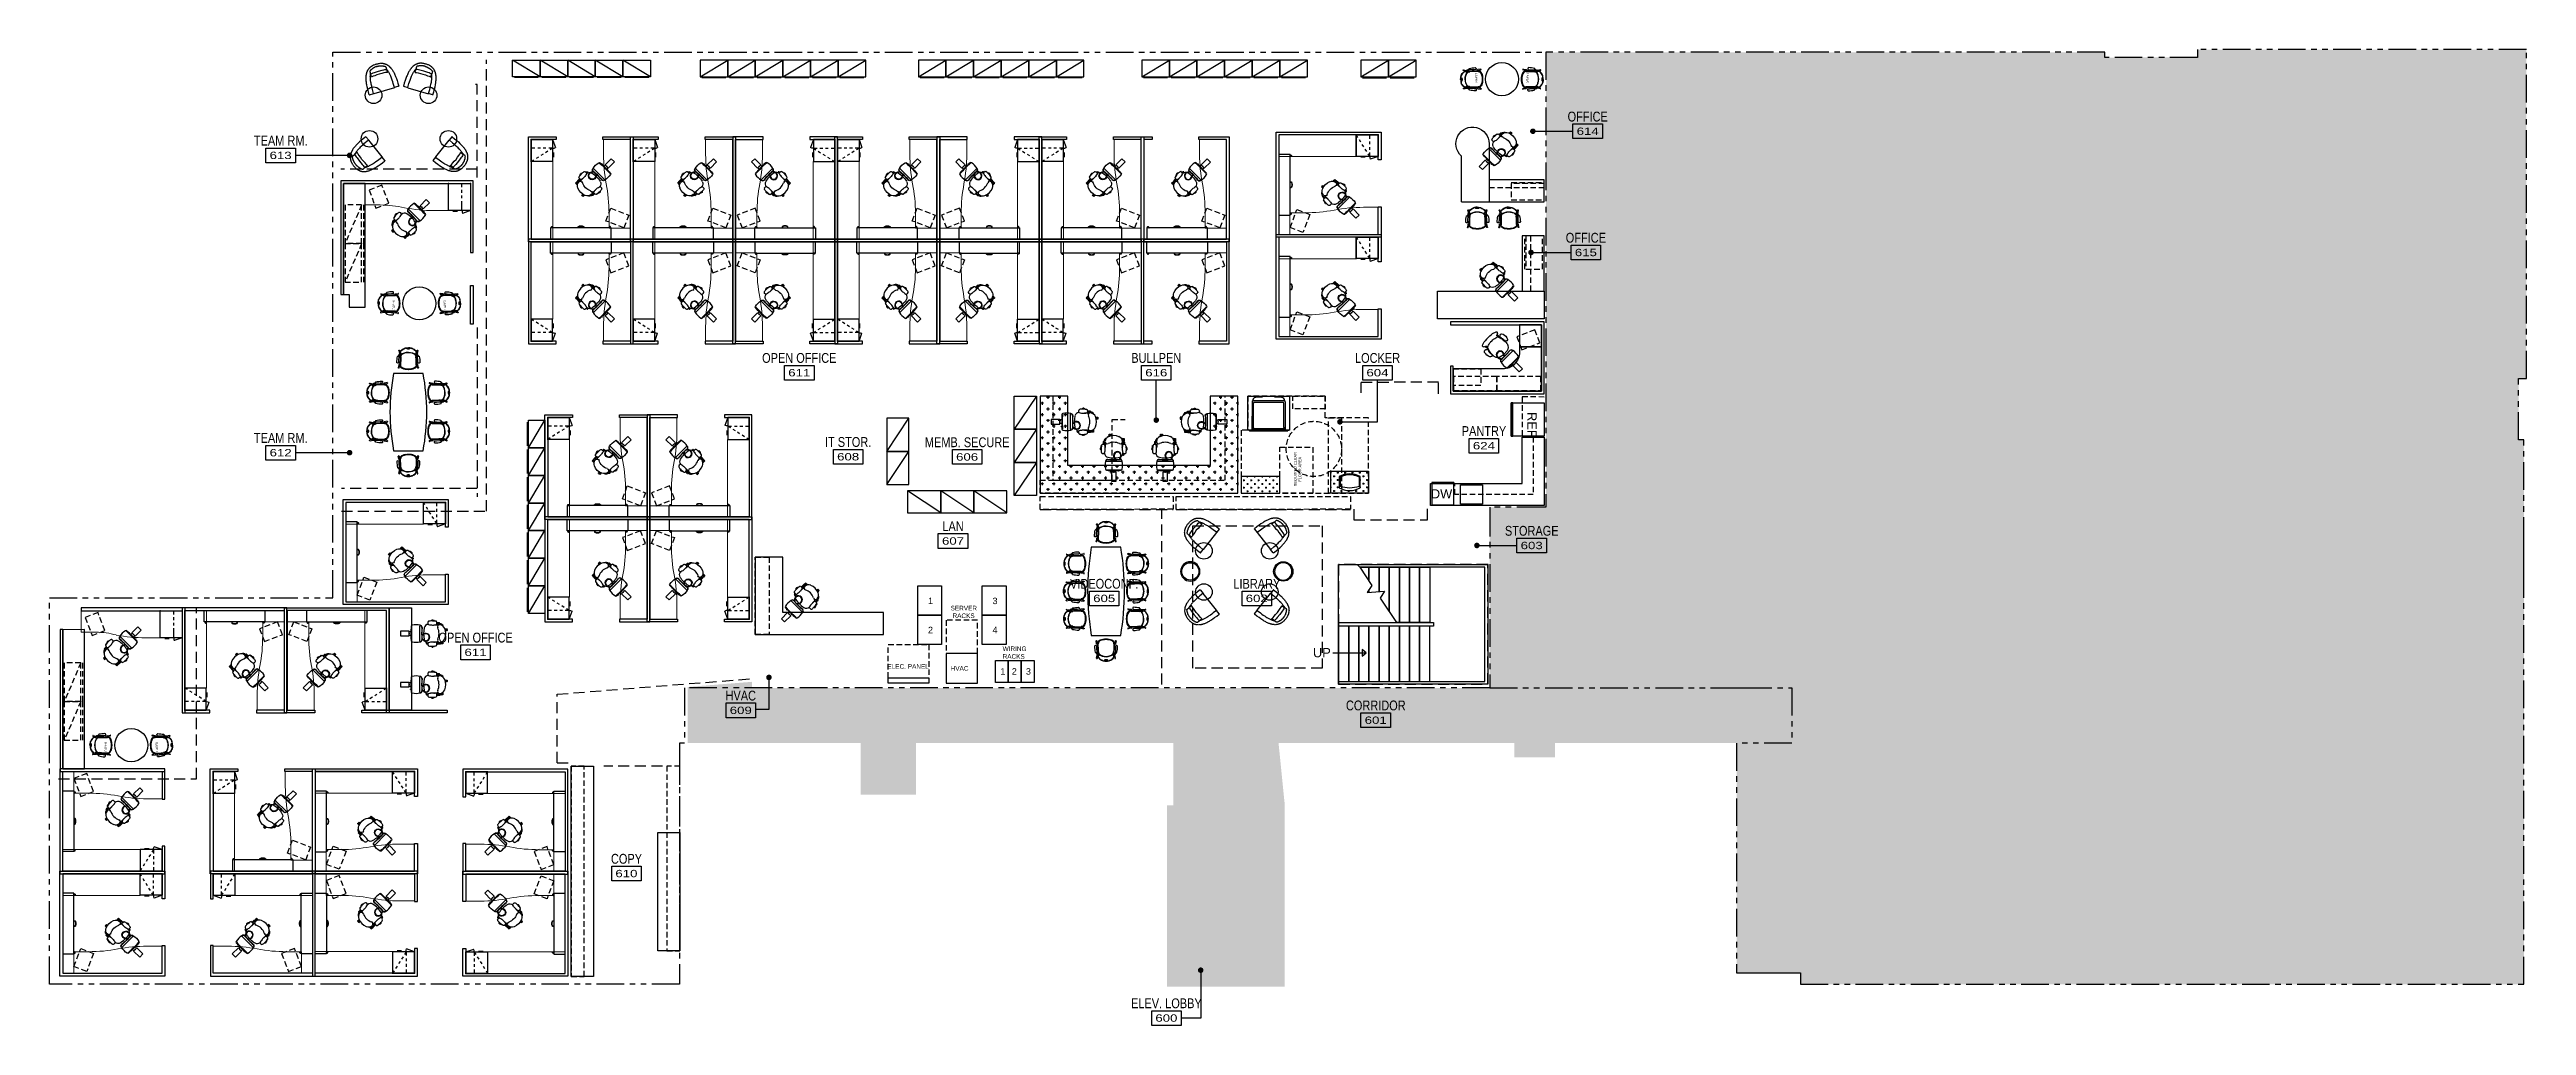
# Model space of a CAD drawing. Header units: inches. Extents: x 645 to 3337, y 547 to 1607.
import ezdxf
from ezdxf.enums import TextEntityAlignment as Align

# ---------------------------------------------------------------- set-up
doc = ezdxf.new("R2010")
doc.units = ezdxf.units.IN
doc.header["$LTSCALE"] = 96
doc.header["$MEASUREMENT"] = 0
for name, pattern in [('HIDDEN', [0.375, 0.25, -0.125]), ('HIDDEN2', [0.1875, 0.125, -0.0625]), ('HIDDEN4', [0.09375, 0.0625, -0.03125]), ('PHANTOM4', [0.625, 0.3125, -0.0625, 0.0625, -0.0625, 0.0625, -0.0625])]:
    doc.linetypes.add(name, pattern=pattern)
for name, color, linetype in [('A-Anno-Spce', 7, 'Continuous'), ('A-Area', 212, 'PHANTOM4'), ('A-Area-Iden', 7, 'Continuous'), ('A-Area-Iden-Name', 7, 'Continuous'), ('A-Area-Iden-Numb', 7, 'Continuous'), ('A-Flor-Case-Demo', 7, 'HIDDEN4'), ('A-Flor-Case-Exst', 235, 'Continuous'), ('A-Flor-Case-Neww', 3, 'Continuous'), ('A-Flor-Case-Patt', 1, 'Continuous'), ('A-Flor-Eqpm', 94, 'Continuous'), ('A-Flor-Hral-Neww', 1, 'Continuous'), ('A-Flor-Pfix-Neww', 7, 'Continuous'), ('A-Flor-Strs-Neww', 43, 'Continuous'), ('A-Furn', 43, 'Continuous'), ('A-FURN-P-SEAT-T', 13, 'Continuous'), ('A-Furn-Syst', 5, 'Continuous'), ('A-hatch', 253, 'Continuous'), ('A-Wall-Abov', 2, 'HIDDEN2'), ('WKSURF', 6, 'Continuous')]:
    doc.layers.add(name, color=color, linetype=linetype)
doc.styles.add('HAND', font='archquik.shx', dxfattribs={"width": 0.9})
doc.styles.add('OTJ_Title1', font='swiss.ttf')
doc.styles.add('XFINE_0', font='swissl.ttf')
doc.styles.add('XFINE_1-8', font='swissl.ttf', dxfattribs={"height": 10})
doc.dimstyles.get("Standard").update_dxf_attribs({"dimtxt": 0.18, "dimasz": 0.18, "dimexe": 0.18, "dimexo": 0.0625, "dimgap": 0.09, "dimtad": 0, "dimtih": 1, "dimtoh": 1, "dimdec": 4, "dimzin": 0, "dimdsep": 46, "dimtxsty": 'Standard', "dimcen": 0.09, "dimadec": 0, "dimazin": 0, "dimtfac": 1, "dimtdec": 4, "dimtofl": 0, "dimtmove": 0, "dimatfit": 3, "dimfxl": 1, "dimtolj": 1, "dimtzin": 0, "dimarcsym": 0})

msp = doc.modelspace()

# ---------------------------------------------------------------- texts
at = {"layer": 'A-Area', "insert": (2005.5, 1150.8), "char_height": 3, "width": 38.932, "attachment_point": 8, "rotation": 90, "style": 'OTJ_Title1'}
msp.add_mtext('REQUIRED CLEAR FLOOR AREA', dxfattribs=at)
at = {"layer": 'A-Area-Iden', "insert": (2027.9, 956.6), "char_height": 10, "width": 19.821, "attachment_point": 2, "style": 'XFINE_1-8'}
msp.add_mtext('UP', dxfattribs=at)
at = {"layer": 'A-Flor-Eqpm', "insert": (2169.6, 1129.1), "char_height": 10, "width": 17.448, "attachment_point": 3, "style": 'XFINE_1-8'}
msp.add_mtext('DW', dxfattribs=at)
at = {"layer": 'A-Flor-Eqpm', "style": 'OTJ_Title1'}
for s, width, insert, char_height, attachment_point in [('1', 18.598, (1599.8, 1011.3), 7, 1), ('\\pi-3.8578;SERVER \\P\\pi-1.7448;RACKS', 18.598, (1628.2, 1002.5), 5, 1), ('3', 18.598, (1669.9, 1011.3), 7, 1), ('2', 18.598, (1599.8, 979.7), 7, 1), ('4', 18.598, (1669.9, 979.7), 7, 1), ('WIRING RACKS', 18.598, (1680.9, 958.3), 5, 1), ('ELEC. PANEL', 44.83, (1578.2, 939.1), 5, 2), ('HVAC', 18.598, (1624.4, 937), 5, 1), ('1', 18.598, (1678.4, 934.7), 7, 1), ('2', 18.598, (1690.9, 934.7), 7, 1), ('3', 18.598, (1706.2, 934.7), 7, 1)]:
    msp.add_mtext_dynamic_manual_height_columns(s, width=width, gutter_width=1.88, heights=[0], dxfattribs=dict(at, insert=insert, char_height=char_height, attachment_point=attachment_point))

# ---------------------------------------------------------------- blocks, each defined once
blk = doc.blocks.new('A$C42384E78')
at = {"layer": 'A-Flor-Eqpm'}
for points in [[(0, 0), (0, 36), (36, 36), (36, 0)], [(0, 36), (0, 34), (36, 34), (36, 36)]]:
    blk.add_lwpolyline(points, close=True, dxfattribs=at)
blk = doc.blocks.new('A$C7D282964')
at = {"layer": 'A-Flor-Eqpm', "rotation": 180}
blk.add_blockref('A$C42384E78', (18, 18), dxfattribs=at)
at = {"layer": 'A-Flor-Eqpm', "insert": (-8.2, 9.7), "char_height": 10, "width": 17.448, "attachment_point": 1, "style": 'XFINE_1-8'}
blk.add_mtext('REF', dxfattribs=at)
blk = doc.blocks.new('OTJ_Room_Tag_2_P')
at = {"layer": 'A-Area-Iden-Numb', "color": 4}
blk.add_lwpolyline([(2, -2), (2, 0), (-2, 0), (-2, -2)], close=True, dxfattribs=at)
at = {"layer": 'A-Area-Iden-Name', "style": 'XFINE_0', "width": 0.8}
blk.add_attdef('ROOM:NAME', text='', height=1.33, dxfattribs=at).set_placement((0, 0.33), align=Align.CENTER)
at = {"layer": 'A-Area-Iden-Numb', "style": 'XFINE_0', "width": 1.351376}
blk.add_attdef('ROOM:NUMBER', text='', height=1, dxfattribs=at).set_placement((-1.5, -1.5), (1.5, -1.5), align=Align.FIT)
blk = doc.blocks.new('A$C3C6876D4')
at = {"layer": 'A-Furn'}
blk.add_lwpolyline([(30, 0), (0, 0), (0, 18), (30, 18)], close=True, dxfattribs=at)
for points in [[(0, 18), (30, 0)], [(2, 19), (28, 19)]]:
    blk.add_lwpolyline(points, dxfattribs=at)
blk = doc.blocks.new('30 x 24 x 96 Curv RH 3D')
at = {"linetype": 'Continuous', "lineweight": 0}
for p, q in [((0.1, -30), (0.1, -0.6)), ((0.1, -0.6), (96.1, -0.6)), ((0.1, -0.6, -1.2), (0.1, -0.6)), ((0.1, -30, -1.2), (0.1, -0.6, -1.2)), ((0.1, -0.6, -1.2), (96.1, -0.6, -1.2)), ((96.1, -24), (79.9, -24)), ((79.9, -24, -1.2), (79.9, -24)), ((96.1, -24, -1.2), (79.9, -24, -1.2)), ((96.1, -0.6), (96.1, -24)), ((96.1, -0.6, -1.2), (96.1, -0.6)), ((96.1, -0.6, -1.2), (96.1, -24, -1.2)), ((96.1, -24, -1.2), (96.1, -24)), ((16.1, -30), (0.1, -30)), ((0.1, -30, -1.2), (0.1, -30)), ((16.1, -30, -1.2), (0.1, -30, -1.2)), ((16.1, -30, -1.2), (16.1, -30)), ((48, -27, -1.2), (48, -27))]:
    blk.add_line(p, q, dxfattribs=at)
for centre, start, end in [((79.9, -195.5), 90, 100.7325), ((79.9, -195.5, -1.2), 90, 100.7325), ((16.1, 141.5), 270, 280.7325), ((16.1, 141.5, -1.2), 270, 280.7325)]:
    blk.add_arc(centre, 171.5, start, end, dxfattribs=at)
at = {"layer": 'WKSURF', "linetype": 'Continuous', "lineweight": 0, "invisible_edges": 15}
for points in [[(0.1, -24, -1.2), (0.1, -0.6, -1.2), (95.9, -0.6, -1.2), (79.9, -24, -1.2)], [(95.9, -0.6, -1.2), (0.1, -0.6, -1.2), (0.1, -0.6), (95.9, -0.6)], [(0.1, -0.6, -1.2), (0.1, -30, -1.2), (0.1, -30), (0.1, -0.6)], [(0.1, -30), (16.1, -30), (16.1, -0.6), (0.1, -0.6)], [(0.1, -24.1, -1.2), (0.1, -24, -1.2), (79.9, -24, -1.2), (72.8, -24.1, -1.2)], [(0.1, -24.6, -1.2), (0.1, -24.1, -1.2), (72.8, -24.1, -1.2), (65.7, -24.6, -1.2)], [(0.1, -25.3, -1.2), (0.1, -24.6, -1.2), (65.7, -24.6, -1.2), (58.6, -25.3, -1.2)], [(0.1, -26.4, -1.2), (0.1, -25.3, -1.2), (58.6, -25.3, -1.2), (51.5, -26.4, -1.2)], [(0.1, -27, -1.2), (0.1, -26.4, -1.2), (51.5, -26.4, -1.2), (48, -27, -1.2)], [(16.1, -30), (23.2, -29.9), (23.2, -0.6), (16.1, -0.6)], [(23.2, -29.9), (30.3, -29.4), (30.3, -0.6), (23.2, -0.6)], [(30.3, -29.4), (37.4, -28.7), (37.4, -0.6), (30.3, -0.6)], [(37.4, -28.7), (44.5, -27.6), (44.5, -0.6), (37.4, -0.6)], [(44.5, -27.6), (48, -27), (48, -0.6), (44.5, -0.6)], [(48, -27), (55, -25.8), (55, -0.6), (48, -0.6)], [(55.9, -25.7, -1.2), (55.9, -25.7), (48, -27), (48, -27, -1.2)], [(55, -25.8), (62.1, -24.9), (62.1, -0.6), (55, -0.6)], [(63.9, -24.8, -1.2), (63.9, -24.8), (55.9, -25.7), (55.9, -25.7, -1.2)], [(62.1, -24.9), (69.2, -24.3), (69.2, -0.6), (62.1, -0.6)], [(71.9, -24.2, -1.2), (71.9, -24.2), (63.9, -24.8), (63.9, -24.8, -1.2)], [(69.2, -24.3), (76.4, -24), (76.4, -0.6), (69.2, -0.6)], [(79.9, -24, -1.2), (79.9, -24), (71.9, -24.2), (71.9, -24.2, -1.2)], [(76.4, -24), (79.9, -24), (79.9, -0.6), (76.4, -0.6)], [(79.9, -24, -1.2), (95.9, -0.6, -1.2), (95.9, -0.6, -1.2), (95.9, -24, -1.2)], [(79.9, -24), (95.9, -24), (95.9, -0.6), (79.9, -0.6)], [(79.9, -24, -1.2), (95.9, -24, -1.2), (95.9, -24), (79.9, -24)], [(95.9, -24, -1.2), (95.9, -0.6, -1.2), (95.9, -0.6), (95.9, -24)], [(0.1, -28.2, -1.2), (0.1, -27, -1.2), (48, -27, -1.2), (41, -28.2, -1.2)], [(0.1, -29.1, -1.2), (0.1, -28.2, -1.2), (41, -28.2, -1.2), (33.9, -29.1, -1.2)], [(0.1, -29.7, -1.2), (0.1, -29.1, -1.2), (33.9, -29.1, -1.2), (26.8, -29.7, -1.2)], [(0.1, -30, -1.2), (0.1, -29.7, -1.2), (26.8, -29.7, -1.2), (19.6, -30, -1.2)], [(0.1, -30, -1.2), (0.1, -30, -1.2), (19.6, -30, -1.2), (16.1, -30, -1.2)], [(0.1, -30, -1.2), (16.1, -30, -1.2), (16.1, -30), (0.1, -30)], [(16.1, -30, -1.2), (24.1, -29.8, -1.2), (24.1, -29.8), (16.1, -30)], [(24.1, -29.8, -1.2), (32.1, -29.2, -1.2), (32.1, -29.2), (24.1, -29.8)], [(32.1, -29.2, -1.2), (40.1, -28.3, -1.2), (40.1, -28.3), (32.1, -29.2)], [(40.1, -28.3, -1.2), (48, -27, -1.2), (48, -27), (40.1, -28.3)]]:
    blk.add_3dface(points, dxfattribs=at)
blk = doc.blocks.new('24 x 72 3D')
at = {"linetype": 'Continuous', "lineweight": 0}
for p, q in [((-0.188, -24, -1.18), (-0.188, -0.52, -1.18)), ((-0.188, -0.52, -1.18), (83.937, -0.52)), ((-0.188, -0.52, -2.36), (-0.188, -0.52, -1.18)), ((-0.188, -24, -2.36), (-0.188, -0.52, -2.36)), ((-0.188, -0.52, -2.36), (83.937, -0.52, -1.18)), ((83.937, -24), (-0.188, -24, -1.18)), ((-0.188, -24, -2.36), (-0.188, -24, -1.18)), ((83.937, -24, -1.18), (-0.188, -24, -2.36)), ((83.937, -0.52), (83.937, -24)), ((83.937, -0.52, -1.18), (83.937, -0.52)), ((83.937, -0.52, -1.18), (83.937, -24, -1.18)), ((83.937, -24, -1.18), (83.937, -24))]:
    blk.add_line(p, q, dxfattribs=at)
at = {"layer": 'WKSURF', "linetype": 'Continuous', "lineweight": 0, "invisible_edges": 15}
for points in [[(0.062, -24, -1.18), (0.062, -0.52, -1.18), (71.937, -0.52, -1.18), (71.937, -24, -1.18)], [(71.937, -0.52, -1.18), (0.062, -0.52, -1.18), (0.062, -0.52), (71.937, -0.52)], [(0.062, -0.52, -1.18), (0.062, -24, -1.18), (0.062, -24), (0.062, -0.52)], [(0.062, -24), (71.937, -24), (71.937, -0.52), (0.062, -0.52)], [(0.062, -24, -1.18), (71.937, -24, -1.18), (71.937, -24), (0.062, -24)], [(71.937, -24, -1.18), (71.937, -0.52, -1.18), (71.937, -0.52), (71.937, -24)]]:
    blk.add_3dface(points, dxfattribs=at)
blk = doc.blocks.new('GT5WSR4P')
for p, q in [((0, 0), (23.9, 0)), ((1.7, -2.7), (0, 0)), ((0, -23.3), (0, 0)), ((23.9, 0), (23.9, -23.3)), ((23.9, -23.3), (0, -23.3)), ((4.9, -7.8), (3.3, -5.3)), ((9.8, -24.3), (4.8, -24.3)), ((8.1, -12.9), (6.5, -10.4)), ((11.3, -18), (9.7, -15.4)), ((14.6, -23.3), (12.9, -20.5)), ((14.6, -4.1), (14.6, 0, 1.4)), ((14.6, -10.1), (14.6, -7.1)), ((14.6, -16.1), (14.6, -13.1)), ((14.6, -23.3), (14.6, -19.1)), ((14.6, -23.3), (14.6, -19.1)), ((23.9, -23.3), (15.2, -26.4))]:
    blk.add_line(p, q)
blk.add_arc((23.9, -23.3), 9.25, 180, 200)
for p in [(0, 0), (23.9, 0)]:
    blk.add_point(p)
blk = doc.blocks.new('RBCSDBPP')
for p, q in [((64.5, 13), (-1.4, 13)), ((-1.4, 13), (-1.4, 0.8)), ((-1.4, 0.8), (64.5, 0.8)), ((-1.1, 0.8), (-1.1, 0.7)), ((-1.1, 0.7), (-1, 0.7)), ((-1, 0.7), (-0.9, 0.6)), ((-0.9, 0.6), (-0.8, 0.5)), ((-0.8, 0.5), (-0.8, 0.4)), ((-0.8, 0.4), (-0.8, 0.3)), ((-0.8, 0.3), (-0.8, 0.2)), ((-0.8, 0.2), (-0.7, 0.2)), ((-0.7, 0.2), (-0.7, 0.1)), ((-0.7, 0.1), (-0.6, 0.2)), ((-0.5, 0.4), (-0.6, 0)), ((-0.6, 0.2), (-0.5, 0.4)), ((-0.6, 0.2), (-0.6, 0.2)), ((-0.6, 0), (-0.5, -0.4)), ((-0.2, 0.6), (-0.5, 0.4)), ((-0.5, 0.4), (-0.4, 0.5)), ((-0.4, 0.5), (-0.2, 0.6)), ((0.2, 0.6), (-0.2, 0.6)), ((-0.2, 0.6), (0, 0.6)), ((0, 0.6), (0.2, 0.6)), ((0.5, 0.4), (0.2, 0.6)), ((0.2, 0.6), (0.4, 0.5)), ((0.4, 0.5), (0.5, 0.4)), ((0.6, 0), (0.5, 0.4)), ((0.5, 0.4), (0.6, 0.2)), ((0.5, -0.4), (0.6, 0)), ((0.6, 0.2), (0.7, 0.1)), ((0.6, 0.2), (0.6, 0.2)), ((0.7, 0.1), (0.7, 0.2)), ((0.7, 0.2), (0.8, 0.2)), ((0.8, 0.5), (0.9, 0.6)), ((0.8, 0.4), (0.8, 0.5)), ((0.8, 0.3), (0.8, 0.4)), ((0.8, 0.2), (0.8, 0.3)), ((0.9, 0.6), (1, 0.7)), ((1, 0.7), (1.1, 0.7)), ((1.1, 0.7), (1.1, 0.8)), ((28.3, 0), (28.3, 0.8)), ((28.6, 0), (28.6, 0.8)), ((34.4, 0.8), (34.4, 0)), ((34.7, 0.8), (34.7, 0)), ((62, 0.7), (62, 0.8)), ((62.1, 0.7), (62, 0.7)), ((62.2, 0.6), (62.1, 0.7)), ((62.3, 0.5), (62.2, 0.6)), ((62.3, 0.4), (62.3, 0.5)), ((62.3, 0.3), (62.3, 0.4)), ((62.3, 0.2), (62.3, 0.3)), ((62.4, 0.2), (62.3, 0.2)), ((62.4, 0.1), (62.4, 0.2)), ((62.5, 0.2), (62.4, 0.1)), ((62.5, 0), (62.6, 0.4)), ((62.6, 0.4), (62.5, 0.2)), ((62.5, 0.2), (62.5, 0.2)), ((62.6, -0.4), (62.5, 0)), ((62.6, 0.4), (62.9, 0.6)), ((62.7, 0.5), (62.6, 0.4)), ((62.9, 0.6), (62.7, 0.5)), ((62.9, 0.6), (63.3, 0.6)), ((63.1, 0.6), (62.9, 0.6)), ((63.3, 0.6), (63.1, 0.6)), ((63.5, 0.5), (63.3, 0.6)), ((63.3, 0.6), (63.6, 0.4)), ((63.6, 0.4), (63.5, 0.5)), ((63.6, 0.4), (63.7, 0)), ((63.7, 0.2), (63.6, 0.4)), ((63.7, 0), (63.6, -0.4)), ((63.8, 0.1), (63.7, 0.2)), ((63.7, 0.2), (63.7, 0.2)), ((63.9, 0.4), (63.8, 0.3)), ((63.8, 0.3), (63.8, 0.2)), ((63.8, 0.2), (63.8, 0.1)), ((63.8, 0.2), (63.8, 0.2)), ((64, 0.6), (63.9, 0.5)), ((63.9, 0.5), (63.9, 0.4)), ((64.1, 0.7), (64, 0.6)), ((64.2, 0.7), (64.1, 0.7)), ((64.2, 0.8), (64.2, 0.7)), ((64.5, 0.8), (64.5, 13)), ((-0.5, -0.4), (-0.2, -0.6)), ((-0.2, -0.6), (0.2, -0.6)), ((0.2, -0.6), (0.5, -0.4)), ((28.4, -0.3), (28.3, 0)), ((28.5, -0.5), (28.4, -0.3)), ((28.6, -0.6), (28.5, -0.5)), ((28.7, -0.2), (28.6, 0)), ((28.8, -0.8), (28.6, -0.6)), ((28.7, -0.3), (28.7, -0.2)), ((28.8, -0.4), (28.7, -0.3)), ((28.9, -0.5), (28.8, -0.4)), ((29.4, -1), (28.8, -0.8)), ((29.5, -0.7), (28.9, -0.5)), ((30.1, -1.2), (29.4, -1)), ((30.2, -0.9), (29.5, -0.7)), ((30.8, -1.3), (30.1, -1.2)), ((30.8, -1), (30.2, -0.9)), ((31.5, -1), (30.8, -1)), ((31.5, -1.3), (30.8, -1.3)), ((32.2, -1), (31.5, -1)), ((32.2, -1.3), (31.5, -1.3)), ((32.8, -0.9), (32.2, -1)), ((32.9, -1.2), (32.2, -1.3)), ((33.5, -0.7), (32.8, -0.9)), ((33.6, -1), (32.9, -1.2)), ((34.1, -0.5), (33.5, -0.7)), ((34.2, -0.8), (33.6, -1)), ((34.2, -0.4), (34.1, -0.5)), ((34.3, -0.3), (34.2, -0.4)), ((34.4, -0.6), (34.2, -0.8)), ((34.4, -0.2), (34.3, -0.3)), ((34.4, 0), (34.4, -0.2)), ((34.6, -0.5), (34.4, -0.6)), ((34.7, -0.3), (34.6, -0.5)), ((34.7, 0), (34.7, -0.3)), ((62.9, -0.6), (62.6, -0.4)), ((63.3, -0.6), (62.9, -0.6)), ((63.6, -0.4), (63.3, -0.6))]:
    blk.add_line(p, q)
for p in [(0, 0), (63.1, 0)]:
    blk.add_point(p)
blk = doc.blocks.new('leap')
at = {"linetype": 'Continuous'}
for p, q in [((-21, 11), (-21, 11.3)), ((-21, 11.3), (-19.6, 11.3)), ((-19.5, 10.7), (-20, 10.7)), ((-19.5, 10), (-20, 10.7)), ((-13.2, 9.3), (-12.9, 9.3)), ((-13.2, 9.3), (-12.9, 9.3)), ((-13.2, 9.3), (-12.9, 9.3)), ((-12.9, 9.3), (-12.5, 9.2)), ((-12.9, 9.3), (-12.5, 9.2)), ((-12.9, 9.3), (-12.5, 9.2)), ((-12.5, 9.2), (-12.2, 9.2)), ((-12.5, 9.2), (-12.2, 9.2)), ((-12.5, 9.2), (-12.2, 9.2)), ((-8.1, 9.2), (-12.2, 9.2)), ((-9.8, 10.6), (-6.5, 10.6)), ((-9.6, 10.8), (-9.5, 11.3)), ((-6.5, 10.8), (-9.6, 10.8)), ((-7, 11.6), (-9.1, 11.6)), ((-6.6, 11.3), (-6.5, 10.8)), ((-6.1, 11.3), (-6.1, 10.6)), ((-3.3, 11.3), (-6.1, 11.3)), ((-4.8, 10.7), (-3.3, 10.7)), ((-3.3, 9.8), (-4.1, 9.8)), ((-3.5, 9.2), (-3.3, 9.2)), ((-3.3, 10.7), (-3.3, 11.3)), ((-3.3, 9.8), (-3.3, 10.7)), ((-3.3, 9.2), (-3.3, 9.8)), ((-12.9, -9.2), (-13.2, -9.3)), ((-12.9, -9.2), (-13.2, -9.3)), ((-12.5, -9.2), (-12.9, -9.2)), ((-12.5, -9.2), (-12.9, -9.2)), ((-12.2, -9.2), (-12.5, -9.2)), ((-12.2, -9.2), (-12.5, -9.2)), ((-12.3, -13.7), (-10.7, -13.7)), ((-8.1, -9.2), (-12.2, -9.2)), ((-10.7, -13.7), (-10.7, -13.2)), ((-9.8, -10.6), (-6.5, -10.6)), ((-9.6, -10.7), (-9.5, -11.3)), ((-6.5, -10.7), (-9.6, -10.7)), ((-7, -11.6), (-9.1, -11.6)), ((-6.6, -11.3), (-6.5, -10.7)), ((-0.9, -4.9), (1.3, -4.9)), ((1.3, -4.3), (-0.7, -4.3)), ((-0.4, -3.5), (1.3, -3.5)), ((1.3, -2.8), (-0.3, -2.8)), ((1.3, -3.5), (1.3, -2.8)), ((1.3, -4.3), (1.3, -3.5)), ((1.3, -4.9), (1.3, -4.3))]:
    blk.add_line(p, q, dxfattribs=at)
for centre, radius, start, end in [((5.8, 0), 30, 167.9429, 192.0571), ((-18.9, 5.3), 4.72, 91.7697, 167.9429), ((-20.7, 10.5), 0.582, 48.7055, 208.8578), ((-16.1, 12.9), 5.81, 207.1022, 214.6309), ((-21.5, 9.4), 1.95, 39.0026, 52.259), ((-16, 11.5), 3.6, 159.6298, 194.6142), ((-18.5, 10.8), 1, 194.6142, 253.7997), ((-18.4, 12.4), 1, 106.6573, 159.6298), ((-15.2, 22.2), 12.8, 253.7997, 264.1654), ((-16.6, 6.2), 7.54, 93.4287, 106.6573), ((-15.5, -12.3), 26, 84.5297, 93.4288), ((-13.7, 37.1), 27.8, 264.1654, 272.5439), ((-14.6, 13.4), 1.32, 70.1966, 165.2906), ((-16.9, 7.1), 8.03, 52.8886, 70.1972), ((-14.3, -0.2), 13.9, 74.0607, 84.5297), ((-14, 24.4), 15.2, 275.7844, 282.9815), ((-10.8, 10.6), 1, 282.9815, 340.8279), ((-10.8, 12.2), 1, 15.9825, 74.0607), ((-10.7, 4), 5.21, 66.2173, 88.6833), ((-13.3, 11.5), 3.57, 340.8279, 15.9825), ((-9.1, 11.1), 0.467, 91.174, 162.8592), ((-6.8, 7.3), 2.32, 81.8753, 206.7423), ((-21.3, 0), 13.9, 333.3055, 26.7323), ((-7, 11.1), 0.467, 17.1408, 88.826), ((-6.5, 6.9), 3.75, 16.896, 90), ((-7.4, 2.9), 6.76, 24.0567, 81.8751), ((-4.9, 9.7), 1.5, 119.3682, 143.1574), ((-5.4, 10.5), 0.559, 332.6164, 119.3726), ((-13.9, 0), 13.9, 335.9433, 24.0342), ((-18.9, -5.3), 4.72, 192.0571, 268.2302), ((-16, -11.5), 3.6, 165.3858, 200.3702), ((-18.5, -10.8), 1, 106.2003, 165.3858), ((-18.4, -12.4), 1, 200.3692, 253.3427), ((-15.2, -22.2), 12.8, 95.8346, 106.2003), ((-16.6, -6.2), 7.54, 253.3427, 266.5713), ((-15.5, 12.3), 26, 266.5712, 275.4703), ((-13.7, -37.1), 27.8, 87.4561, 95.8346), ((-14.6, -13.4), 1.32, 194.7094, 289.8016), ((-16.9, -7.1), 8.03, 289.8029, 307.1114), ((-14.3, 0.2), 13.9, 275.4704, 285.9393), ((-14, -24.4), 15.2, 77.0185, 84.2156), ((-10.8, -10.6), 1, 19.1722, 77.0185), ((-10.7, -4), 5.21, 271.3167, 293.7836), ((-10.8, -12.2), 1, 285.9393, 344.0174), ((-13.3, -11.5), 3.57, 344.0174, 19.1726), ((-9.1, -11.1), 0.467, 197.1408, 268.826), ((-6.8, -7.3), 2.32, 153.2577, 278.1247), ((-7, -11.1), 0.467, 271.174, 342.8592), ((-6.5, -6.9), 3.75, 270, 343.104), ((-7.4, -2.9), 6.76, 278.1249, 335.9433)]:
    blk.add_arc(centre, radius, start, end, dxfattribs=at)
blk = doc.blocks.new('kbtray')
at = {"linetype": 'HIDDEN'}
for p, q in [((0, -2.5), (0, 2.5)), ((0, 2.5), (9.5, 2.5)), ((9.5, 2.5), (9.5, -2.5)), ((9.5, -2.5), (0, -2.5))]:
    blk.add_line(p, q, dxfattribs=at)
at = {"linetype": 'Continuous'}
for p, q in [((11.5, 2), (9.5, 2)), ((11.59375, 5.5), (10.90625, 5.5)), ((10.90625, 5.5), (10.90625, 5.25)), ((10.90625, 5.25), (11.59375, 5.25)), ((11.59375, 5.25), (11.59375, 5.5)), ((12.3125, 8), (11.9375, 8.03125)), ((21.125, 8.21875), (21.125, -8.25)), ((23.40625, 2.1875), (25.5625, 0.9375)), ((23.40625, 1.625), (25.28125, 0.53125)), ((25.65625, 7.09375), (23.625, 5.90625)), ((25.375, 7.5), (23.65625, 6.5)), ((11.5, -2), (9.5, -2)), ((12.3125, -8.03125), (11.9375, -8.03125))]:
    blk.add_line(p, q, dxfattribs=at)
for centre, radius, start, end in [((173.625, 0), 162.125, 177.15404709, 182.84595792), ((12.6875, 7.96875), 1, 90, 177.15404709), ((173.625, 0), 161.87276, 177.14748328, 182.8393941), ((173.625, 0), 161.49742, 177.15408807, 182.84600573), ((17.0625, -9.71875), 19.20865, 76.85184122, 103.14815257), ((21.625, 8.21875), 0.5, 82.8192409, 180.0000025), ((21.4375, 6.71875), 2.25, 0.00000068, 90), ((21.4375, 6.71875), 2, 0.32153867, 82.8192409), ((96.4375, 0), 73.30625, 174.70794461, 185.29206039), ((96.4375, 0), 73.05625, 174.69862141, 185.3013836), ((27.75, 3.96875), 4.25, 234.60757665, 123.88196276), ((27.75, 3.96875), 3.75, 234.27288372, 124.11074336), ((12.6875, -8.03125), 1, 182.84595792, 270.00000501), ((17.0625, 9.6875), 19.20865, 256.85184988, 283.14814648), ((21.625, -8.25), 0.5, 180.0000025, 277.18076047), ((21.4375, -6.78125), 2.25, 270.00000501, 0.00000068), ((21.4375, -6.78125), 2, 277.18076047, 359.6784627)]:
    blk.add_arc(centre, radius, start, end, dxfattribs=at)
blk.add_point((9.5, 0))
blk = doc.blocks.new('A$C6CD85A2B')
blk.add_lwpolyline([(0, -33), (0, 0), (114, 0), (114, -114), (0, -114), (0, -84), (3, -84), (3, -111), (111, -111), (111, -3), (3, -3), (3, -33), (0, -33)], close=True)
at = {"linetype": 'HIDDEN4'}
blk.add_lwpolyline([(84.9, -4.9), (98.9, -10.3), (91.4, -29.9), (77.4, -24.5)], close=True, dxfattribs=at)
blk.add_blockref('30 x 24 x 96 Curv RH 3D', (2.9, -2.4))
at = {"extrusion": (0, 0, -1), "zscale": -1, "rotation": 225.0000000000092}
for name, p in [('kbtray', (-25.5, -22.2)), ('leap', (-60.5, -57.1))]:
    blk.add_blockref(name, p, dxfattribs=at)
for name, p, rotation in [('RBCSDBPP', (98, -25.4), 270), ('GT5WSR4P', (26.9, -111), 180), ('24 x 72 3D', (110.8, -111.5, 1.2), 180)]:
    blk.add_blockref(name, p, dxfattribs=dict(rotation=rotation))
blk = doc.blocks.new('CHAIR_STACK_HM_Caper')
for p, q in [((-11.3, 14.7), (-11, 14.7)), ((-10.9, 2.2), (-10.4, 5.2)), ((-10.4, 7.5), (-10.3, 9.1)), ((-10.3, 20.6), (-9.7, 17.6)), ((-10.3, 9.5), (-10.1, 14.6)), ((-10.3, 9.1), (-10.3, 9.5)), ((-9.5, 4.9), (-10.1, 2)), ((-10, 16.2), (-10, 16.9)), ((-9.7, 16.4), (-9.9, 15.9)), ((-9.9, 14.9), (-9.4, 15.2)), ((-9.7, 17.6), (-9.7, 17.4)), ((-9.7, 5.8), (-9.2, 5.9)), ((-8.8, 17.6), (-9.5, 20.7)), ((-9.2, 15.4), (-8.9, 15.9)), ((-9.2, 5), (-9.2, 5.9)), ((-8.8, 17.6), (-8.9, 17.7)), ((-8.9, 17.7), (-8.9, 17.6)), ((-8.2, 16.2), (-8.7, 15.8)), ((-8.7, 15.8), (-8.5, 15.4)), ((-8.5, 4.9), (-8.4, 11.3)), ((-8.4, 11.3), (-8.1, 14)), ((-7.7, 16.9), (-8.2, 16.2)), ((-8.1, 17.6), (-7.9, 17.2)), ((-7.7, 17.2), (-8, 17.7)), ((-7.9, 17.2), (-8, 17.2)), ((-6.3, 17.5), (-7.7, 16.9)), ((7.6, 17.2), (7.9, 17.7)), ((7.6, 16.9), (8.2, 16.2)), ((8.1, 17.6), (7.9, 17.2)), ((7.9, 17.2), (8, 17.2)), ((8.1, 14), (8.3, 12.1)), ((8.2, 16.2), (8.7, 15.8)), ((8.3, 12.1), (8.5, 5)), ((8.7, 15.8), (8.5, 15.4)), ((8.8, 17.6), (9.4, 20.7)), ((8.9, 17.7), (8.8, 17.6)), ((8.8, 17.6), (8.9, 17.7)), ((9.2, 15.4), (8.9, 15.9)), ((8.9, 13.2), (9.2, 5)), ((9.7, 5.8), (9.2, 5.9)), ((9.9, 14.9), (9.4, 15.2)), ((10.1, 2), (9.5, 4.9)), ((10.3, 20.6), (9.7, 17.6)), ((9.7, 17.6), (9.7, 17.4)), ((9.7, 16.4), (9.9, 15.9)), ((9.9, 16.2), (9.9, 16.9)), ((10.3, 9.5), (10.1, 14.6)), ((10.3, 9.1), (10.3, 9.5)), ((10.4, 7.5), (10.3, 9.1)), ((10.3, 5.2), (10.9, 2.2)), ((11.3, 14.7), (11, 14.7))]:
    blk.add_line(p, q)
for centre, radius, start, end in [((23.6, 6.7), 36.2, 167.881, 178.0222), ((-11.8, 7.9), 0.76, 178.0519, 239.1614), ((-11.2, 9), 2.02, 239.7653, 278.0856), ((-11.3, 14.2), 0.488, 85.5322, 167.3433), ((-9.8, 14.6), 1.19, 132.6311, 175.1634), ((-10.6, 13.1), 1.62, 71.494, 103.1075), ((-10.9, 7.5), 0.504, 272.8582, 358.6363), ((-10.5, 2.1), 0.445, 169.4457, 349.4457), ((-8.2, 12.8), 3.57, 119.4253, 133.0536), ((-9.9, 20.7), 0.445, 11.2716, 191.2716), ((-9.5, 4.9), 0.927, 103.129, 159.5589), ((-9.6, 14.4), 0.556, 123.9382, 161.0203), ((-9.3, 16.9), 0.652, 96.2995, 179.4298), ((-9.3, 16.2), 0.642, 180.1626, 199.7231), ((-9.3, 16.2), 0.464, 324.5878, 171.9391), ((-8.9, 3.5), 1.54, 99.6607, 114.4014), ((-9.8, 15.8), 0.692, 299.2406, 327.7321), ((-9.1, 23.6), 6.04, 268.0833, 278.8703), ((77.4, 6.2), 86.6, 175.4316, 180.2192), ((-4.4, 5.3), 4.87, 183.6612, 209.5803), ((-9.3, 16.4), 0.915, 283.8519, 316.9919), ((0.7, 12.4), 9.65, 162.1459, 175.9231), ((-6.4, 19), 2.29, 138.9659, 179.922), ((-6.4, 19), 2.23, 180.1768, 220.3883), ((-5.1, 5.5), 4.35, 216.0205, 221.2991), ((-4.6, 14), 4.13, 144.0984, 159.8788), ((-4.7, 5), 3.82, 180.3697, 207.7028), ((-6.3, 19), 2.09, 139.5388, 180.4949), ((-6.4, 19), 2.03, 179.5481, 219.7595), ((-3.6, 7.2), 6.62, 223.7254, 246.6257), ((0.1, 4.9), 14.1, 90.6035, 126.1875), ((-1.2, 14.8), 8.92, 108.3747, 140.6705), ((1.8, 12.8), 9.98, 166.5303, 173.429), ((-6.7, 4.1), 1.64, 215.1517, 222.1679), ((-1.2, 14.8), 8.71, 108.3747, 140.6705), ((-4.8, 14.2), 3.25, 128.0584, 163.1041), ((-3.5, 7.3), 6.11, 224.0413, 246.9416), ((-7.8, 17.1), 0.242, 318.091, 38.4052), ((-2, 10.6), 7.85, 103.977, 127.7519), ((-1.4, 12.1), 12, 246.3395, 259.6446), ((-1.5, 12.1), 11.4, 246.843, 260.1482), ((-1.1, 15.1), 8.72, 102.8737, 109.5047), ((-0.8, 15.2), 8.54, 105.1195, 111.7504), ((0, 4.7), 14.1, 73.9404, 106.0596), ((0, 19.9), 19.9, 259.831, 270.0545), ((0, 19.8), 19.2, 259.6464, 269.8699), ((0, 11), 13, 90.1623, 103.7999), ((-0.1, 11), 12.7, 89.7178, 103.3554), ((-1.6, 22.9), 0.195, 121.2096, 176.8629), ((-1.6, 22.9), 0.195, 183.1371, 238.7904), ((0, 14.1), 9.15, 79.5854, 100.4146), ((-0.9, 21.9), 1.44, 121.4472, 125.9329), ((-0.9, 24), 1.52, 234.1637, 252.7062), ((-0.4, 26), 3.59, 255.9791, 265.0963), ((0.2, 28.8), 6.45, 261.8928, 268.5799), ((-0.1, 11.1), 12.9, 76.1289, 89.7665), ((0.1, 11), 12.7, 76.6446, 90.2822), ((-0.2, 28.8), 6.45, 271.4201, 278.1072), ((-0.1, 5.2), 13.9, 53.3703, 89.7026), ((0, 19.8), 19.2, 270.1301, 280.3536), ((-0.2, 19.9), 19.9, 270.4482, 280.6717), ((0.4, 25.8), 3.39, 275.4494, 284.5666), ((0.8, 24.1), 1.61, 285.7457, 304.2881), ((1, 21.6), 1.64, 60.9948, 65.8751), ((1.6, 22.9), 0.18, 353.9748, 49.628), ((1.6, 22.9), 0.18, 310.372, 6.0252), ((1.1, 15.1), 8.72, 70.4953, 77.1263), ((0.8, 15.2), 8.54, 68.2496, 74.8805), ((1.3, 12.1), 11.4, 280.4998, 293.805), ((1.4, 12.1), 12, 280.3553, 293.6605), ((1.1, 14.7), 8.83, 40.0836, 71.2401), ((2, 10.6), 7.85, 52.2482, 76.023), ((1.1, 14.7), 9.03, 40.0836, 71.2401), ((3.5, 7.2), 6.05, 293.4808, 316.3811), ((3.6, 7.2), 6.62, 293.3743, 316.2746), ((4.8, 14.2), 3.25, 16.8959, 51.9416), ((7.8, 17.1), 0.242, 141.5949, 221.909), ((4.6, 15.5), 5.88, 55.7614, 56.8585), ((6.3, 19), 2.09, 359.5051, 40.4612), ((6.4, 19), 2.04, 319.0455, 359.2456), ((-1.8, 12.8), 9.98, 6.571, 13.4696), ((6.6, 4.3), 1.82, 316.3478, 324.0411), ((3.2, 15.7), 6.92, 44.4515, 45.5485), ((4.6, 14), 4.13, 20.1212, 35.9016), ((6.4, 19), 2.27, 359.0244, 39.9805), ((6.4, 19), 2.23, 319.6117, 359.8232), ((4.6, 5), 3.82, 333.3455, 0.0574), ((9.2, 24.1), 6.48, 261.2574, 271.6705), ((5.5, 5.2), 3.86, 318.3666, 324.3138), ((-0.7, 12.4), 9.65, 4.0769, 17.8541), ((9.3, 16.4), 0.915, 223.0081, 256.1481), ((4.3, 5.3), 4.88, 331.2255, 356.6545), ((9.3, 16.2), 0.464, 8.0609, 215.4122), ((9.8, 15.8), 0.692, 212.2679, 240.7594), ((8.9, 3.5), 1.54, 65.5986, 80.3393), ((9.9, 20.7), 0.445, 348.7284, 168.7284), ((9.3, 16.9), 0.652, 0.5702, 83.7005), ((9.5, 4.9), 0.927, 20.4411, 76.8711), ((9.3, 16.2), 0.642, 340.2769, 359.8374), ((8.2, 12.8), 3.57, 46.9464, 60.5747), ((9.6, 14.4), 0.556, 18.9797, 56.0618), ((10.6, 13.1), 1.62, 76.8925, 108.506), ((10.5, 2.1), 0.445, 190.5543, 10.5543), ((10.9, 7.5), 0.504, 181.3637, 267.1418), ((9.8, 14.6), 1.19, 4.8366, 47.3688), ((11.2, 9), 2.02, 261.9143, 300.2347), ((11.3, 14.2), 0.488, 12.6567, 94.4678), ((-23.6, 6.7), 36.2, 1.9778, 12.119), ((11.8, 7.9), 0.76, 300.8386, 1.9481)]:
    blk.add_arc(centre, radius, start, end)
blk = doc.blocks.new('TABLE_8')
at = {"layer": 'A-Furn'}
blk.add_lwpolyline([(48, 4), (48, 36, 0.083333), (-48, 36), (-48, 4, 0.083333), (48, 4, 0)], format="xyb", dxfattribs=at)
at = {"layer": 'A-Furn', "xscale": -1}
blk.add_blockref('CHAIR_STACK_HM_Caper', (-30, 42), dxfattribs=at)
at = {"layer": 'A-Furn'}
for p in [(0, 42.2), (30, 42)]:
    blk.add_blockref('CHAIR_STACK_HM_Caper', p, dxfattribs=at)
at = {"layer": 'A-Furn', "xscale": -1}
for p, rotation in [((-52, 20), 90), ((0, -2.2), 180), ((30, -2), 180)]:
    blk.add_blockref('CHAIR_STACK_HM_Caper', p, dxfattribs=dict(at, rotation=rotation))
at = {"layer": 'A-Furn'}
for p, rotation in [((52, 20), 270), ((-30, -2), 180)]:
    blk.add_blockref('CHAIR_STACK_HM_Caper', p, dxfattribs=dict(at, rotation=rotation))
blk = doc.blocks.new('MICHELLE___B21___PLAN')
blk.add_circle((0, 10.5), 9.38)
blk.add_arc((0, 10.5), 10.5, 180.0000303996092, 179.9999999631514)
blk = doc.blocks.new('TABLE_6')
at = {"layer": 'A-Furn'}
blk.add_lwpolyline([(42, 4), (42, 36, 0.095238), (-42, 36), (-42, 4, 0.095238), (42, 4, 0)], format="xyb", dxfattribs=at)
for p in [(-21, 41), (21, 41)]:
    blk.add_blockref('CHAIR_STACK_HM_Caper', p, dxfattribs=at)
at = {"layer": 'A-Furn', "xscale": -1}
for p, rotation in [((-46, 20), 90), ((-21, -1), 180), ((21, -1), 180)]:
    blk.add_blockref('CHAIR_STACK_HM_Caper', p, dxfattribs=dict(at, rotation=rotation))
at = {"layer": 'A-Furn', "rotation": 270}
blk.add_blockref('CHAIR_STACK_HM_Caper', (46, 20), dxfattribs=at)
blk = doc.blocks.new('P_WC420P')
for p, q in [((-5.1875, 8.8125), (-8.3125, 9.4375)), ((-8.15625, 10.3125), (-5.125, 9.71875)), ((-5.3125, 8.90625), (-5.15625, 8.84375)), ((-5.15625, 8.78125), (-5.3125, 8.90625)), ((-4.78125, 7.625), (-5.25, 7.9375)), ((-5.15625, 9.71875), (-4.96875, 9.71875)), ((-5.125, 8.09375), (-4.8125, 7.875)), ((-4.8125, 7.875), (-4.75, 8)), ((-3.71875, 9.9375), (-4.5, 9.9375)), ((-4.46875, 7.625), (-3.8125, 8.21875)), ((-3.9375, 9.65625), (-3.5, 9.90625)), ((-3.8125, 8.21875), (-3.40625, 8.65625)), ((-3, 9.1875), (-3.46875, 8.90625)), ((-3.40625, 8.65625), (-3, 8.5)), ((-2.46875, 9.875), (-2.75, 9.4375)), ((-2.25, 11.28125), (-2.21875, 10.96875)), ((2.9375, 10.25), (-2.1875, 10.0625)), ((-1.5625, 8.125), (0.34375, 8.3125)), ((-0.71875, 8.9375), (7.40625, 9.1875)), ((0.34375, 8.3125), (7.46875, 8.46875)), ((3.3125, 10.3125), (2.9375, 10.25)), ((4.90625, 10.375), (3.3125, 10.3125)), ((6.625, 9.71875), (6.5, 9.15625)), ((7.1875, 10.34375), (10.28125, 10.9375)), ((10.46875, 10.0625), (7.5, 9.5)), ((-5.1875, -8.84375), (-8.3125, -9.46875)), ((-8.15625, -10.34375), (-5.125, -9.75)), ((-5.15625, -8.8125), (-5.3125, -8.9375)), ((-5.3125, -8.9375), (-5.15625, -8.875)), ((-4.78125, -7.65625), (-5.25, -7.96875)), ((-5.15625, -9.75), (-4.96875, -9.75)), ((-5.125, -8.125), (-4.8125, -7.90625)), ((-5.03125, -6.28125), (-4.4375, -7.6875)), ((-4.8125, -7.90625), (-4.75, -8.03125)), ((-3.71875, -9.96875), (-4.5, -9.96875)), ((-4.46875, -7.65625), (-3.8125, -8.25)), ((-3.9375, -9.6875), (-3.5, -9.9375)), ((-3.8125, -8.25), (-3.40625, -8.65625)), ((-3, -9.21875), (-3.46875, -8.90625)), ((-3.40625, -8.65625), (-3, -8.5)), ((-2.46875, -9.875), (-2.75, -9.4375)), ((-2.25, -11.3125), (-2.21875, -10.96875)), ((2.9375, -10.28125), (-2.1875, -10.09375)), ((1.09375, -8.375), (-1.59375, -8.125)), ((7.5, -8.5), (1.09375, -8.375)), ((3.3125, -10.34375), (2.9375, -10.28125)), ((4.90625, -10.40625), (3.3125, -10.34375)), ((7.40625, -9.21875), (6.5, -9.21875)), ((6.625, -9.75), (6.5, -9.21875)), ((10.28125, -10.9375), (7.1875, -10.375)), ((7.5, -9.53125), (10.46875, -10.0625))]:
    blk.add_line(p, q)
for points in [[(-11.53125, 0, -0.0595755391), (-11.15625, 3.03125, -0.0289410371), (-10.875, 4, -0.0289410371)], [(-11.53125, 0, 0.0595755391), (-11.15625, -3.0625, 0.0289410371), (-10.875, -4.03125, 0.0289410371)], [(-11.3125, 0, -0.0595755391), (-10.96875, 3, -0.0289410371), (-10.65625, 3.9375, -0.10675551)], [(-11.3125, 0, 0.0595755391), (-10.96875, -3, 0.0289410371), (-10.65625, -3.9375, 0.10675551)], [(-10.6875, -1.65625, 0.0195752066), (-10.625, -1.75, 0.2477216721), (-10.46875, -1.84375, 0.2477216721), (-10.3125, -1.75, 0.0810835883), (-10.09375, -1.3125, 0.0398024395), (-10, -0.75, 0.0291861352), (-9.9375, 0, 0.0291861352), (-10, 0.75, 0.0398024395), (-10.09375, 1.28125, 0.0810835883), (-10.3125, 1.75, 0.2477216721), (-10.46875, 1.8125, 0.2477216721)], [(-10.46875, 1.8125, 0.2477216721), (-10.625, 1.75, 0.0212972108), (-10.6875, 1.625, 0.0398024395)], [(-8.0625, 8.09375, 0.0047869193), (-8.15625, 8, 0.0047869193)], [(-8.0625, 8.09375, -0.1806316078), (-6.5625, 8.625, -0.1772783995), (-5.125, 8.09375, -0.1772783995)], [(-6.5625, 8.4375, 0.1806316078), (-7.9375, 7.9375, 0.0047869193), (-8, 7.84375, 0.0626090616)], [(-5.25, 7.9375, 0.1772276908), (-6.5625, 8.4375, 0.1806316078)], [(9.46875, 8.59375, 0.1114124581), (7.40625, 9.1875, 0.1114124581)], [(9.1875, 8.0625, 0.1170830503), (7.46875, 8.46875, 0.140521124)], [(9.25, -8.0625, 0.0306233801), (9.40625, -7.9375, 0.1002552807), (10.78125, -5.9375, 0.0581201762), (11.53125, -3.40625, 0.0446380675), (11.84375, 0, 0.0446380675), (11.53125, 3.40625, 0.0581201762), (10.75, 5.9375, 0.1002552807), (9.375, 7.90625, 0.0335808843), (9.1875, 8.0625, 0.1924384236)], [(9.5, -8.59375, 0.0230362993), (9.8125, -8.34375, 0.1002552807), (11.3125, -6.1875, 0.0581201762), (12.125, -3.53125, 0.0446380675), (12.4375, 0, 0.0446380675), (12.09375, 3.53125, 0.0581201762), (11.28125, 6.1875, 0.1002552807), (9.78125, 8.34375, 0.0259556975), (9.46875, 8.59375, 0.0333892852)], [(-8.0625, -8.09375, 0.1806316078), (-6.5625, -8.65625, 0.1772783995), (-5.125, -8.125, 0.1772783995)], [(-7.9375, -7.9375, 0.1806316078), (-6.5625, -8.4375, 0.1772783995), (-5.25, -7.96875, 0.1030389145)], [(7.40625, -9.21875, 0.1135779768), (9.5, -8.59375, 0.1135779768)], [(7.5, -8.5, 0.1198316738), (9.25, -8.0625, 0.1071351916)]]:
    blk.add_lwpolyline(points, format="xyb")
for centre, radius, start, end in [((-2.3125, 1.09375), 9.03406, 130.08364384, 161.24013913), ((-1.6875, 0), 9.14528, 169.58537354, 190.41462281), ((-2.3125, 1.09375), 8.82601, 130.08364384, 161.24013913), ((-8.21875, 9.875), 0.44524, 78.72839403, 258.72838538), ((7.28125, -0.09375), 13.86744, 143.37026057, 179.70263223), ((7.78125, 0), 14.09299, 163.9403588, 196.05963756), ((1.84375, 2), 7.84682, 142.24815611, 166.02296544), ((-11.625, 9.15625), 6.47857, 351.25742252, 1.67052532), ((-4.5, 9.28125), 0.65153, 90.57022768, 173.70050788), ((-4.625, 7.8125), 0.24171, 231.59485785, 311.90897592), ((-1.78125, 4.8125), 3.24617, 106.89585511, 141.94163088), ((-3.71875, 9.28125), 0.46399, 98.06086199, 305.41218194), ((-1.5625, 4.625), 4.13325, 110.12117972, 125.90158731), ((-3.75, 9.28125), 0.64225, 70.27691603, 89.83740302), ((-0.40625, 8.15625), 3.5661, 136.94644033, 150.5747441), ((-4, 9.3125), 0.91459, 313.00806264, 346.14805853), ((-3.375, 9.78125), 0.69211, 302.26786338, 330.75936912), ((-2.125, 9.78125), 1.19482, 94.83661655, 137.36884655), ((0, -0.6875), 9.64728, 94.07690827, 107.85411016), ((-0.40625, -1.8125), 9.97698, 96.57102698, 103.46964781), ((-2, 9.5625), 0.5564, 108.97966387, 146.06177857), ((-0.65625, 10.59375), 1.62494, 166.89250316, 198.50599275), ((-1.75, 11.3125), 0.48788, 102.65667089, 184.46778201), ((5.71875, -23.625), 36.2193, 91.97780672, 102.11901888), ((4.5, 11.8125), 0.75976, 30.83860805, 91.94806125), ((4.90625, 10.875), 0.50447, 271.36374357, 357.14182174), ((3.40625, 11.15625), 2.02423, 351.91435012, 30.23470321), ((7.53125, 9.46875), 0.92671, 110.44112628, 166.87105637), ((8.9375, 8.9375), 1.53868, 155.59862144, 170.33928982), ((10.375, 10.5), 0.44524, 280.55430952, 100.55430451), ((-2.40625, -1.21875), 8.9158, 198.37474384, 230.67051469), ((-2.40625, -1.21875), 8.70776, 198.37474384, 230.67051469), ((-8.21875, -9.90625), 0.44524, 101.27160414, 281.27161598), ((7.53125, 0.125), 14.11829, 180.60354784, 216.18748104), ((1.84375, -2), 7.84682, 193.97703092, 217.75185391), ((-11.1875, -9.125), 6.03756, 358.08329501, 8.87027618), ((-4.5, -9.3125), 0.65153, 186.29948848, 269.42976185), ((-4.625, -7.84375), 0.24171, 48.09102385, 128.40515217), ((-1.78125, -4.8125), 3.24617, 218.05837914, 253.10413441), ((-3.71875, -9.3125), 0.46399, 54.58782124, 261.93914803), ((-1.5625, -4.625), 4.13325, 234.09839539, 249.8788098), ((-3.75, -9.3125), 0.64225, 270.16258651, 289.7230735), ((-0.40625, -8.1875), 3.5661, 209.42526592, 223.05356969), ((-4, -9.34375), 0.91459, 13.85193697, 46.99194396), ((-3.375, -9.78125), 0.69211, 29.24064089, 57.73214664), ((-2.125, -9.8125), 1.19482, 222.63114981, 265.16337981), ((0, 0.65625), 9.64728, 252.14588619, 265.92308809), ((-0.40625, 1.78125), 9.97698, 256.53034855, 263.42897621), ((-2, -9.5625), 0.5564, 213.93821779, 251.02032566), ((-0.65625, -10.625), 1.62494, 161.49401726, 193.1074932), ((-1.75, -11.34375), 0.48788, 175.53221435, 257.3433323), ((5.71875, 23.59375), 36.2193, 257.88097747, 268.02219647), ((6.1875, 77.40625), 86.62949, 265.43158768, 270.21919511), ((4.5, -11.84375), 0.75976, 268.05194877, 329.16140539), ((4.90625, -10.90625), 0.50447, 2.85817398, 88.63625278), ((3.40625, -11.1875), 2.02423, 329.76530339, 8.08564368), ((7.53125, -9.5), 0.92671, 193.12895365, 249.55888374), ((8.9375, -8.9375), 1.53868, 189.66070653, 204.40137491), ((10.375, -10.5), 0.44524, 259.44569185, 79.4457005)]:
    blk.add_arc(centre, radius, start, end)
at = {"layer": 'A-FURN-P-SEAT-T', "style": 'HAND'}
blk.add_attdef('CAPTG', (-6, 3), '', height=2.5, dxfattribs=at)
at = {"layer": 'A-FURN-P-SEAT-T', "style": 'HAND', "flags": 1}
for tag in ['CAPPN', 'CAPMG', 'CAPMC', 'CAPQT', 'CAPDH', 'CAPGC']:
    blk.add_attdef(tag, (0, 0), '', height=0.001, dxfattribs=at)
blk = doc.blocks.new('A$C16BB2F1B')
blk.add_circle((0, 0), 18)
ref = blk.add_blockref('P_WC420P', (0.1, 33.4), dxfattribs=dict(rotation=269.3093828969392))
ref.add_attrib('CAPTG', 'CAPER', (-6.9, 26.7), dxfattribs={"layer": 'A-FURN-P-SEAT-T', "height": 2.5, "rotation": 359.3094, "style": 'HAND'})
ref = blk.add_blockref('P_WC420P', (0.1, -33.4), dxfattribs=dict(xscale=-1, rotation=270.6906171030608))
ref.add_attrib('CAPTG', 'CAPER', (-6.9, -29.2), dxfattribs={"layer": 'A-FURN-P-SEAT-T', "height": 2.5, "rotation": 0.6906, "style": 'HAND'})
blk = doc.blocks.new('A$C2C9B157B')
at = {"linetype": 'HIDDEN4'}
blk.add_lwpolyline([(0, 0), (0, -42), (18, -42), (18, 0)], close=True, dxfattribs=at)
for points in [[(18, 0), (0, -42)], [(20, 0), (20, -42)]]:
    blk.add_lwpolyline(points, dxfattribs=at)
blk = doc.blocks.new('A$C7F63215A')
at = {"linetype": 'Continuous', "lineweight": 0}
for p, q in [((26.5, -3), (3, -3)), ((3, -3), (3, -123.7, 1.2)), ((3, -3, -1.2), (3, -3)), ((26.5, -3, -1.2), (3, -3, -1.2)), ((3, -3, -1.2), (3, -123.7)), ((117.1, -3), (26.5, -3, -1.2)), ((26.5, -3, -1.2), (26.5, -26.4, -1.2)), ((26.5, -3, -2.4), (26.5, -3, -1.2)), ((26.5, -3, -2.4), (26.5, -26.4, -2.4)), ((117.1, -3, -1.2), (26.5, -3, -2.4)), ((26.5, -123.7, 1.2), (26.5, -3)), ((26.5, -3, -1.2), (26.5, -3)), ((26.5, -123.7), (26.5, -3, -1.2)), ((26.5, -26.4, -1.2), (42.6, -26.4, -1.2)), ((26.5, -26.4, -2.4), (26.5, -26.4, -1.2)), ((26.5, -26.4, -2.4), (42.6, -26.4, -2.4)), ((42.6, -26.4, -2.4), (42.6, -26.4, -1.2)), ((141, -32.4), (141, -3)), ((141, -3, -1.2), (141, -3)), ((141, -32.4, -1.2), (141, -3, -1.2)), ((69.2, -29.4, -1.2), (69.2, -29.4)), ((101.1, -32.4), (117.1, -32.4)), ((101.1, -32.4, -1.2), (101.1, -32.4)), ((101.1, -32.4, -1.2), (117.1, -32.4, -1.2)), ((141, -32.4, -1.2), (141, -32.4))]:
    blk.add_line(p, q, dxfattribs=at)
for p, q in [((117.1, -3, -1.2), (141, -3, -1.2)), ((117.1, -32.4), (117.1, -3, -1.2)), ((131.7, -7.1, -1.2), (131.7, -3, 0.2)), ((131.7, -13.1, -1.2), (131.7, -10.1, -1.2)), ((131.7, -19.1, -1.2), (131.7, -16.1, -1.2)), ((131.7, -32.4), (131.7, -22.1, -1.2)), ((131.7, -32.4), (131.7, -22.1, -1.2)), ((141, -3, -1.2), (141, -32.4)), ((141, -32.4), (117.1, -32.4)), ((126.9, -33.4), (121.9, -33.4)), ((141, -32.4), (132.3, -35.5))]:
    blk.add_line(p, q)
for points in [[(141, -78), (144, -78), (144, 0), (0, 0), (0, -123.7), (3, -123.7), (3, -3), (141, -3)], [(141, -156), (141, -114), (144, -114), (144, -156)]]:
    blk.add_lwpolyline(points, close=True)
at = {"elevation": 1.3}
blk.add_lwpolyline([(26.5, -137.5), (26.5, -3), (3, -3), (3, -123.7), (9.2, -123.7), (9.2, -137.5)], close=True, dxfattribs=at)
at = {"linetype": 'HIDDEN4', "elevation": 0}
blk.add_lwpolyline([(44.7, -4.9), (30.7, -10.3), (38.2, -29.9), (52.2, -24.5)], close=True, dxfattribs=at)
at = {"linetype": 'Continuous', "lineweight": 0}
for centre, radius, start, end in [((42.7, -145.8, -1.2), 119.4, 77.1635, 90.0295), ((42.7, -145.8, -2.4), 119.4, 77.1635, 90.0295), ((101.1, 139.1), 171.5, 259.2675, 270), ((101.1, 139.1, -1.2), 171.5, 259.2675, 270)]:
    blk.add_arc(centre, radius, start, end, dxfattribs=at)
blk.add_arc((141, -32.4), 9.25, 180, 200)
for p in [(117.1, -3, -1.2), (141, -3, -1.2)]:
    blk.add_point(p)
for p in [(4.6, -26.4, -1.2), (4.6, -68.4, -1.2)]:
    blk.add_blockref('A$C2C9B157B', p)
at = {"extrusion": (0, 0, -1), "xscale": -1, "zscale": -1, "rotation": 134.9999999999908}
for name, p in [('kbtray', (-94.6, -22.2)), ('leap', (-59.6, -57.1))]:
    blk.add_blockref(name, p, dxfattribs=at)
blk = doc.blocks.new('A$C5F197583')
at = {"linetype": 'Continuous', "lineweight": 0}
for p, q in [((108.9, -3, 1.2), (23, -3)), ((23, -3), (23, -26.3)), ((23, -3, -1.2), (23, -3)), ((23, -3, -1.2), (23, -26.3, -1.2)), ((108.9, -3, 0), (23, -3, -1.2)), ((23, -3, 0), (23, -3, 1.2)), ((23, -26.3), (39.2, -26.3)), ((23, -26.3, -1.2), (23, -26.3)), ((23, -26.3, -1.2), (39.2, -26.3, -1.2)), ((39.2, -26.3, -1.2), (39.2, -26.3)), ((132.8, -32.4, 1.2), (132.8, -3, 1.2)), ((132.8, -3, 0), (132.8, -3, 1.2)), ((132.8, -32.4, 0), (132.8, -3, 0)), ((61, -29.4, 0), (61, -29.4, 1.2)), ((92.9, -32.4, 1.2), (108.9, -32.4, 1.2)), ((92.9, -32.4, 0), (92.9, -32.4, 1.2)), ((92.9, -32.4, 0), (108.9, -32.4, 0)), ((132.8, -32.4, 0), (132.8, -32.4, 1.2))]:
    blk.add_line(p, q, dxfattribs=at)
for p, q in [((108.9, -3), (132.8, -3)), ((108.9, -32.4, 1.2), (108.9, -3)), ((123.5, -7.1), (123.5, -3, 1.4)), ((123.5, -13.1), (123.5, -10.1)), ((123.5, -19.1), (123.5, -16.1)), ((123.5, -32.4, 1.2), (123.5, -22.1)), ((123.5, -32.4, 1.2), (123.5, -22.1)), ((132.8, -3), (132.8, -32.4, 1.2)), ((132.8, -32.4, 1.2), (108.9, -32.4, 1.2)), ((118.7, -33.4, 1.2), (113.7, -33.4, 1.2)), ((132.8, -32.4, 1.2), (124.1, -35.5, 1.2))]:
    blk.add_line(p, q)
for points in [[(23, 0), (23, -3), (132.8, -3), (132.8, -113.9), (135.8, -113.9), (135.8, 0)], [(113.8, -177.8), (113.8, -174.8), (3, -174.8), (3, -23.5), (0, -23.5), (0, -177.8)], [(26.5, -174.9), (26.5, -23.5), (3, -23.6), (3, -174.9), (9.2, -174.9), (9.2, -174.9)]]:
    blk.add_lwpolyline(points, close=True)
at = {"linetype": 'HIDDEN4', "elevation": 1.2}
blk.add_lwpolyline([(41.2, -4.9), (27.2, -10.2), (34.7, -29.9), (48.7, -24.5)], close=True, dxfattribs=at)
at = {"linetype": 'Continuous', "lineweight": 0}
for centre, radius, start, end in [((39, -107.6), 81.3, 74.3035, 89.9004), ((39, -107.6, -1.2), 81.3, 74.3035, 89.9004), ((92.9, 139.1, 1.2), 171.5, 259.2675, 270), ((92.9, 139.1, 0), 171.5, 259.2675, 270)]:
    blk.add_arc(centre, radius, start, end, dxfattribs=at)
blk.add_arc((132.8, -32.4, 1.2), 9.25, 180, 200)
for p in [(108.9, -3), (132.8, -3)]:
    blk.add_point(p)
at = {"extrusion": (0, 0, -1), "xscale": -1, "zscale": -1, "rotation": 134.9999999999908}
for name, p in [('kbtray', (-86.4, -22.2, -1.2)), ('leap', (-51.4, -57.1, -1.2))]:
    blk.add_blockref(name, p, dxfattribs=at)
for p in [(4.5, -59.6, -2.5), (4.5, -101.6, -2.5)]:
    blk.add_blockref('A$C2C9B157B', p)
blk = doc.blocks.new('CHASE_-_9620_-_PLAN')
for points in [[(-34.1, 0), (-34.1, 3.4), (-34, 6.4), (-33.9, 8.8), (-33.7, 11.1), (-33.6, 12.1), (-33.4, 13.1), (-33.3, 14.1), (-33.1, 15.1), (-32.9, 16), (-32.7, 16.9), (-32.5, 17.7), (-32.3, 18.6), (-32, 19.3), (-31.8, 20.1), (-31.6, 20.4), (-31.5, 20.8), (-31.3, 21.1), (-31.2, 21.5), (-31, 21.8), (-30.8, 22.1), (-30.7, 22.5), (-30.5, 22.8), (-30.3, 23.1), (-30.1, 23.4), (-30, 23.7), (-29.8, 24), (-29.6, 24.3), (-29.4, 24.5), (-29.2, 24.8), (-29, 25), (-28.7, 25.3), (-28.5, 25.5), (-28.3, 25.8), (-28.1, 26), (-27.8, 26.2), (-27.6, 26.4), (-27.4, 26.6), (-27.2, 26.8), (-26.9, 27), (-26.7, 27.1), (-26.5, 27.3), (-26.2, 27.5), (-26, 27.7), (-25.7, 27.8), (-25.4, 28), (-25.1, 28.1), (-24.8, 28.3), (-24.5, 28.4), (-24.2, 28.6), (-23.9, 28.7), (-23.6, 28.8), (-23.3, 28.9), (-23, 29), (-22.6, 29.1), (-22.3, 29.2), (-22, 29.3), (-21.7, 29.4), (-21.4, 29.4), (-20.8, 29.6), (-20.2, 29.7), (-19.8, 29.7), (-19.4, 29.8), (-18.6, 29.8), (-17.9, 29.9), (-17.1, 29.9), (-16.3, 29.9), (-15.5, 29.8), (-14.7, 29.8), (-14.3, 29.7), (-14, 29.7), (-13.3, 29.6), (-12.7, 29.4), (-12.4, 29.4), (-12.1, 29.3), (-11.8, 29.2), (-11.5, 29.1), (-11.2, 29), (-10.8, 28.9), (-10.5, 28.8), (-10.2, 28.7), (-9.9, 28.6), (-9.6, 28.4), (-9.3, 28.3), (-9, 28.1), (-8.7, 28), (-8.4, 27.8), (-8.2, 27.7), (-7.9, 27.5), (-7.7, 27.3), (-7.4, 27.1), (-7.2, 27), (-7, 26.8), (-6.7, 26.6), (-6.5, 26.4), (-6.3, 26.2), (-6.1, 26), (-5.8, 25.8), (-5.6, 25.5), (-5.4, 25.3), (-5.2, 25), (-5, 24.8), (-4.8, 24.5), (-4.6, 24.3), (-4.4, 24), (-4.2, 23.7), (-4, 23.4), (-3.8, 23.1), (-3.6, 22.8), (-3.5, 22.5), (-3.3, 22.1), (-3.1, 21.8), (-3, 21.5), (-2.8, 21.1), (-2.7, 20.8), (-2.5, 20.4), (-2.4, 20.1), (-2.1, 19.3), (-1.9, 18.6), (-1.6, 17.7), (-1.4, 16.9), (-1.2, 16), (-1, 15.1), (-0.9, 14.1), (-0.7, 13.1), (-0.6, 12.1), (-0.4, 11.1), (-0.2, 8.8), (-0.1, 6.4), (0, 3.4), (0, 0)], [(-16.9, 27.2), (-17.1, 27.2), (-17.3, 27.2), (-17.8, 27.2), (-18.2, 27.1), (-18.6, 27.1), (-19, 27.1), (-19.5, 27), (-19.9, 26.9), (-20.3, 26.8), (-20.7, 26.8), (-21.1, 26.7), (-21.5, 26.6), (-21.8, 26.5), (-22.2, 26.4), (-22.5, 26.2), (-22.9, 26.1), (-23.2, 26), (-23.5, 25.9), (-23.8, 25.8), (-24.1, 25.6), (-24.4, 25.5), (-24.6, 25.4), (-24.9, 25.3), (-25.1, 25.1), (-25.3, 25), (-25.4, 24.9), (-25.5, 24.9), (-25.6, 24.8), (-25.7, 24.8), (-25.8, 24.7), (-25.8, 24.6), (-25.9, 24.6), (-26, 24.5), (-26, 24.5), (-26, 24.5), (-26, 24.4), (-26.1, 24.4), (-26.1, 24.4), (-26.1, 24.4), (-26.1, 24.3), (-26.1, 24.3), (-26.2, 24.3), (-26.2, 24.3), (-26.2, 24.3), (-26.2, 24.2), (-26.2, 24.2), (-26.2, 24.2), (-26.2, 24.2), (-26.2, 24.2), (-26.2, 24.2), (-26.2, 24.2), (-26.2, 24.2), (-26.2, 24.2), (-26.2, 24.1), (-26.2, 24.1), (-26.2, 24.1), (-26.2, 24.1), (-26.2, 24.1), (-26.3, 24.1), (-26.3, 24.1), (-26.3, 24.1), (-26.3, 24.1), (-26.3, 24), (-26.3, 21.5)], [(-17.2, 27.2), (-17, 27.2), (-16.8, 27.2), (-16.4, 27.2), (-15.9, 27.1), (-15.5, 27.1), (-15.1, 27.1), (-14.7, 27), (-14.3, 26.9), (-13.9, 26.8), (-13.5, 26.8), (-13.1, 26.7), (-12.7, 26.6), (-12.3, 26.5), (-11.9, 26.4), (-11.6, 26.2), (-11.3, 26.1), (-10.9, 26), (-10.6, 25.9), (-10.3, 25.8), (-10, 25.6), (-9.7, 25.5), (-9.5, 25.4), (-9.2, 25.3), (-9, 25.1), (-8.8, 25), (-8.7, 24.9), (-8.6, 24.9), (-8.5, 24.8), (-8.5, 24.8), (-8.4, 24.7), (-8.3, 24.6), (-8.2, 24.6), (-8.2, 24.5), (-8.2, 24.5), (-8.1, 24.5), (-8.1, 24.4), (-8.1, 24.4), (-8.1, 24.4), (-8, 24.4), (-8, 24.3), (-8, 24.3), (-8, 24.3), (-8, 24.3), (-8, 24.3), (-7.9, 24.2), (-7.9, 24.2), (-7.9, 24.2), (-7.9, 24.2), (-7.9, 24.2), (-7.9, 24.2), (-7.9, 24.2), (-7.9, 24.2), (-7.9, 24.2), (-7.9, 24.1), (-7.9, 24.1), (-7.9, 24.1), (-7.9, 24.1), (-7.9, 24.1), (-7.9, 24.1), (-7.9, 24.1), (-7.9, 24.1), (-7.9, 24.1), (-7.9, 24), (-7.9, 21.5)], [(-29.1, 0), (-29.1, 4.4), (-29, 6.3), (-28.9, 8.2), (-28.7, 10.5), (-28.6, 11.7), (-28.5, 12.8), (-28.3, 14.4), (-28.2, 15.1), (-28, 15.9), (-27.8, 16.7), (-27.6, 17.6), (-27.5, 18.2), (-27.3, 18.7), (-27.2, 19.2), (-27, 19.8), (-26.8, 20.2), (-26.6, 20.6), (-26.5, 21), (-26.3, 21.5)], [(-7.9, 18.1), (-7.9, 18), (-7.9, 18), (-7.9, 18), (-7.9, 18), (-7.9, 18), (-7.9, 18), (-7.9, 18), (-7.9, 18), (-7.9, 18), (-7.9, 18), (-7.9, 18), (-7.9, 18), (-7.9, 18), (-7.9, 18), (-7.9, 18), (-7.9, 18), (-7.9, 17.9), (-7.9, 17.9), (-7.9, 17.9), (-7.9, 17.9), (-7.9, 17.9), (-7.9, 17.9), (-7.9, 17.9), (-7.9, 17.9), (-8, 17.9), (-8, 17.9), (-8, 17.9), (-8, 17.9), (-8, 17.9), (-8, 17.9), (-8, 17.9), (-8, 17.9), (-8, 17.9), (-8, 17.9), (-8, 17.9), (-8, 17.9), (-8, 17.9), (-8, 17.9), (-8, 17.9), (-8, 17.9), (-8, 17.9), (-8, 17.9), (-8, 17.9), (-8, 17.9), (-8.1, 17.9), (-8.1, 17.9), (-8.1, 17.9), (-8.1, 17.9), (-8.1, 17.9), (-8.1, 17.9), (-8.1, 17.9), (-8.2, 17.9), (-8.2, 17.9), (-8.3, 17.9), (-8.4, 17.9), (-9.9, 18.1), (-11.8, 18.2), (-14.2, 18.3), (-17.1, 18.5), (-19.9, 18.3), (-22.4, 18.2), (-24.2, 18.1), (-25.8, 17.9), (-25.9, 17.9), (-25.9, 17.9), (-26, 17.9), (-26, 17.9), (-26, 17.9), (-26, 17.9), (-26, 17.9), (-26.1, 17.9), (-26.1, 17.9), (-26.1, 17.9), (-26.1, 17.9), (-26.1, 17.9), (-26.1, 17.9), (-26.1, 17.9), (-26.1, 17.9), (-26.1, 17.9), (-26.1, 17.9), (-26.1, 17.9), (-26.1, 17.9), (-26.1, 17.9), (-26.2, 17.9), (-26.2, 17.9), (-26.2, 17.9), (-26.2, 17.9), (-26.2, 17.9), (-26.2, 17.9), (-26.2, 17.9), (-26.2, 17.9), (-26.2, 17.9), (-26.2, 17.9), (-26.2, 17.9), (-26.2, 17.9), (-26.2, 17.9), (-26.2, 17.9), (-26.2, 17.9), (-26.2, 17.9), (-26.2, 17.9), (-26.2, 17.9), (-26.2, 18), (-26.2, 18), (-26.2, 18), (-26.2, 18), (-26.2, 18), (-26.2, 18), (-26.2, 18), (-26.2, 18), (-26.2, 18), (-26.2, 18), (-26.2, 18), (-26.2, 18), (-26.2, 18), (-26.2, 18), (-26.2, 18), (-26.3, 18), (-26.3, 18.1), (-26.3, 21.5), (-26.3, 21.5), (-26.3, 21.5), (-26.2, 21.5), (-26.2, 21.5), (-26.2, 21.5), (-26.2, 21.4), (-26.2, 21.4), (-26.2, 21.4), (-26.2, 21.4), (-26.2, 21.4), (-26.2, 21.4), (-26.2, 21.4), (-26.2, 21.4), (-26.2, 21.4), (-26.2, 21.4), (-26.2, 21.4), (-26.2, 21.4), (-26.2, 21.4), (-26.2, 21.4), (-26.2, 21.4), (-26.2, 21.4), (-26.2, 21.4), (-26.2, 21.4), (-26.2, 21.4), (-26.2, 21.4), (-26.2, 21.4), (-26.2, 21.4), (-26.2, 21.4), (-26.2, 21.4), (-26.2, 21.4), (-26.2, 21.3), (-26.2, 21.3), (-26.1, 21.3), (-26.1, 21.3), (-26.1, 21.3), (-26.1, 21.3), (-26.1, 21.3), (-26.1, 21.3), (-26.1, 21.3), (-26.1, 21.3), (-26.1, 21.3), (-26.1, 21.3), (-26.1, 21.3), (-26.1, 21.3), (-26.1, 21.3), (-26, 21.3), (-26, 21.3), (-26, 21.3), (-26, 21.3), (-25.9, 21.3), (-25.9, 21.3), (-25.8, 21.3), (-24.6, 21.5), (-23.3, 21.6), (-21.6, 21.7), (-17.1, 21.9), (-12.6, 21.7), (-10.9, 21.6), (-9.6, 21.5), (-8.3, 21.3), (-8.3, 21.3), (-8.2, 21.3), (-8.2, 21.3), (-8.1, 21.3), (-8.1, 21.3), (-8.1, 21.3), (-8.1, 21.3), (-8.1, 21.3), (-8.1, 21.3), (-8, 21.3), (-8, 21.3), (-8, 21.3), (-8, 21.3), (-8, 21.3), (-8, 21.3), (-8, 21.3), (-8, 21.3), (-8, 21.3), (-8, 21.3), (-8, 21.3), (-8, 21.3), (-8, 21.4), (-8, 21.4), (-8, 21.4), (-8, 21.4), (-8, 21.4), (-8, 21.4), (-7.9, 21.4), (-7.9, 21.4), (-7.9, 21.4), (-7.9, 21.4), (-7.9, 21.4), (-7.9, 21.4), (-7.9, 21.4), (-7.9, 21.4), (-7.9, 21.4), (-7.9, 21.4), (-7.9, 21.4), (-7.9, 21.4), (-7.9, 21.4), (-7.9, 21.4), (-7.9, 21.4), (-7.9, 21.4), (-7.9, 21.4), (-7.9, 21.4), (-7.9, 21.4), (-7.9, 21.5), (-7.9, 21.5), (-7.9, 21.5), (-7.9, 21.5), (-7.9, 21.5), (-7.9, 21.5), (-7.9, 18.1)], [(-17.1, 18.5), (-17.1, 18.5), (-17.1, 18.5), (-17.1, 18.5), (-17.1, 18.5), (-17.1, 18.5), (-17.1, 18.5), (-17.1, 18.5)], [(-17, 18.5), (-17, 18.5), (-17, 18.5), (-17, 18.5), (-17, 18.5), (-17, 18.5), (-17, 18.5), (-17, 18.5)], [(-5, 0), (-5.1, 4.4), (-5.1, 6.3), (-5.2, 8.2), (-5.4, 10.5), (-5.5, 11.7), (-5.6, 12.8), (-5.9, 14.4), (-6, 15.1), (-6.1, 15.9), (-6.3, 16.7), (-6.5, 17.6), (-6.7, 18.2), (-6.8, 18.7), (-7, 19.2), (-7.2, 19.8), (-7.3, 20.2), (-7.5, 20.6), (-7.7, 21), (-7.9, 21.5)]]:
    blk.add_lwpolyline(points)
for points in [[(-34.1, 0, 0.46578), (-33.8, -0.2), (-29, -0.2)], [(0, 0, -0.46578), (-0.3, -0.2), (-5.1, -0.2)], [(-5, 0, -0.404363), (-5.3, -0.3), (-28.9, -0.3, -0.404363), (-29.1, 0)]]:
    blk.add_lwpolyline(points, format="xyb")
blk = doc.blocks.new('A$C3F6637D4')
for p, q in [((6.3, 0), (-6.3, 0)), ((-17.9, -5.5), (-18, -36.9)), ((17.6, -4.7), (-17.4, -4.7)), ((-16.5, -33.7), (-16.4, -7.1)), ((15.9, -6.3), (-15.7, -6.4)), ((-7, -0.5), (-13.2, -0.5)), ((6.9, -0.4), (13.4, -0.4)), ((16.8, -33.7), (16.7, -7.1)), ((18.1, -5.6), (18.2, -37)), ((-20.9, -36.5), (-22.4, -36.5)), ((-20.9, -37), (-20.9, -36.5)), ((-20.5, -37.3), (20.9, -37.3)), ((-17.3, -35.6), (-17.3, -37.3)), ((-17.2, -34.8), (17.5, -34.8)), ((-16.5, -33.7), (-17.1, -34.6)), ((16.8, -33.7), (17.4, -34.6)), ((17.6, -35.6), (17.6, -37.3)), ((21.2, -36.9), (21.2, -36.5)), ((21.2, -36.5), (22.6, -36.5))]:
    blk.add_line(p, q)
for centre, radius, start, end in [((-6.3, -0.4), 0.413, 90, 155.7916), ((6.3, -0.6), 0.607, 7.3945, 90.6114), ((-17.2, -5.5), 0.708, 132.2412, 182.3716), ((-19.7, -2.4), 3.22, 308.1108, 314.8228), ((-13.3, -5), 4.16, 102.4103, 175.4614), ((-15.7, -7.1), 0.701, 89.8413, 182.9172), ((-14.2, -0.6), 0.392, 281.9097, 325.4515), ((-13.2, -1.4), 0.961, 94.5934, 140.9142), ((-7, -0.1), 0.384, 279.3258, 335.7916), ((13.4, -1.3), 0.822, 47.6913, 90), ((16.4, 2), 3.58, 227.6913, 235.0091), ((13.8, -4.7), 3.85, 0.9122, 81.8532), ((15.9, -7.1), 0.753, 358.788, 86.7672), ((17.1, -5.6), 1.07, 359.943, 57.7849), ((-20.6, -37), 0.275, 174.5256, 282.7437), ((-18.3, -36.9), 0.375, 268.5904, 352.7415), ((-15.8, -35.4), 1.54, 147.3399, 186.9937), ((16.1, -35.4), 1.54, 353.0063, 32.6601), ((18.6, -36.8), 0.412, 196.1134, 263.3485), ((20.9, -37), 0.265, 270, 17.8438)]:
    blk.add_arc(centre, radius, start, end)
at = {"flags": 8}
for tag in ['MODELNUMBER', 'MATERIAL', 'PRODUCT', 'TRADENAME']:
    blk.add_attdef(tag, (0, 0), '', height=0.001, dxfattribs=at)
blk = doc.blocks.new('A$C14F93E1A')
at = {"color": 0, "linetype": 'HIDDEN'}
for p, q in [((-12, -25.4), (-12, -30.4)), ((-2.5, -25.4), (-12, -25.4)), ((-2.5, -30.4), (-2.5, -25.4)), ((-12, -30.4), (-2.5, -30.4))]:
    blk.add_line(p, q, dxfattribs=at)
at = {"color": 0, "linetype": 'Continuous'}
for p, q in [((-0.5, -25.9), (-2.5, -25.9)), ((0.3, -19.9), (-0.1, -19.9)), ((9.1, -36.2), (9.1, -19.7)), ((24.6, -18.6), (24.3, -18.6)), ((24.6, -18.6), (24.3, -18.6)), ((24.9, -18.7), (24.6, -18.6)), ((24.9, -18.7), (24.6, -18.6)), ((25.2, -18.7), (24.9, -18.7)), ((25.2, -18.7), (24.9, -18.7)), ((25.1, -14.2), (26.8, -14.2)), ((29.3, -18.7), (25.2, -18.7)), ((26.8, -14.2), (26.8, -14.7)), ((27.7, -17.3), (31, -17.3)), ((27.9, -17.1), (27.9, -16.6)), ((30.9, -17.1), (27.9, -17.1)), ((30.4, -16.3), (28.3, -16.3)), ((30.9, -16.6), (30.9, -17.1)), ((36.5, -22.9), (38.8, -22.9)), ((38.8, -23.6), (36.7, -23.6)), ((37, -24.4), (38.8, -24.4)), ((38.8, -25), (37.1, -25)), ((38.7, -23.6), (38.7, -24.4)), ((38.8, -22.9), (38.8, -23.6)), ((38.8, -24.4), (38.8, -25)), ((-0.5, -29.9), (-2.5, -29.9)), ((-1.1, -33.2), (-0.4, -33.2)), ((-1.1, -33.4), (-1.1, -33.2)), ((-0.4, -33.4), (-1.1, -33.4)), ((-0.4, -33.2), (-0.4, -33.4)), ((0.3, -35.9), (-0.1, -36)), ((11.4, -29.6), (13.3, -28.5)), ((11.4, -30.1), (13.6, -28.9)), ((13.7, -35), (11.6, -33.9)), ((13.4, -35.4), (11.7, -34.4)), ((16.5, -38.9), (16.5, -39.1)), ((16.5, -39.1), (17.8, -39.1)), ((18, -37.8), (17.4, -38.5)), ((17.9, -38.5), (17.4, -38.5)), ((24.3, -37.2), (24.6, -37.1)), ((24.3, -37.2), (24.6, -37.1)), ((24.3, -37.2), (24.6, -37.1)), ((24.6, -37.1), (24.9, -37.1)), ((24.6, -37.1), (24.9, -37.1)), ((24.6, -37.1), (24.9, -37.1)), ((24.9, -37.1), (25.2, -37.1)), ((24.9, -37.1), (25.2, -37.1)), ((24.9, -37.1), (25.2, -37.1)), ((29.3, -37.1), (25.2, -37.1)), ((27.7, -38.5), (31, -38.5)), ((27.9, -38.6), (27.9, -39.2)), ((30.9, -38.6), (27.9, -38.6)), ((30.4, -39.5), (28.3, -39.5)), ((30.9, -39.2), (30.9, -38.6)), ((31.3, -39.1), (31.3, -38.5)), ((34.2, -39.1), (31.3, -39.1)), ((32.6, -38.5), (34.2, -38.5)), ((34.2, -37.7), (33.3, -37.7)), ((33.9, -37.1), (34.2, -37.1)), ((34.1, -37.7), (34.1, -38.5)), ((34.2, -37.1), (34.2, -37.7)), ((34.2, -38.5), (34.2, -39.1))]:
    blk.add_line(p, q, dxfattribs=at)
for centre, radius, start, end in [((161.6, -27.9), 162.1, 177.154, 182.846), ((0.7, -19.9), 1, 90, 177.154), ((161.6, -27.9), 161.9, 177.1606, 182.8525), ((161.6, -27.9), 161.5, 177.154, 182.8459), ((5.1, -37.6), 19.2, 76.8519, 103.1482), ((9.6, -19.7), 0.5, 82.8192, 180), ((9.4, -21.2), 2.25, 360, 90), ((9.4, -21.2), 2, 0.3215, 82.8192), ((84.4, -27.9), 73.3, 174.7079, 185.2921), ((84.4, -27.9), 73.1, 174.6986, 185.3014), ((43.2, -27.9), 30, 167.9429, 192.0571), ((18.5, -22.6), 4.72, 91.7698, 167.9429), ((21.4, -16.4), 3.6, 159.6298, 194.6142), ((18.9, -17), 1, 194.6142, 253.7997), ((19, -15.5), 1, 106.6573, 159.6308), ((22.2, -5.7), 12.8, 253.7997, 264.1654), ((20.9, -21.7), 7.54, 93.4287, 106.6573), ((22, -40.2), 26, 84.5297, 93.4288), ((23.7, 9.2), 27.8, 264.1654, 272.5439), ((22.8, -14.5), 1.32, 70.1984, 165.2906), ((20.6, -20.8), 8.03, 52.8886, 70.1971), ((23.1, -28.1), 13.9, 74.0607, 84.5296), ((23.4, -3.4), 15.2, 275.7844, 282.9815), ((26.6, -17.3), 1, 282.9815, 340.8278), ((26.6, -15.7), 1, 15.9826, 74.0607), ((26.8, -23.9), 5.21, 66.2164, 88.6833), ((24.2, -16.4), 3.57, 340.8274, 15.9826), ((28.3, -16.8), 0.467, 91.174, 162.8592), ((30.7, -20.6), 2.32, 81.8753, 206.7423), ((16.2, -27.9), 13.9, 333.2677, 26.6945), ((30.4, -16.8), 0.467, 17.1408, 88.826), ((31, -21), 3.75, 16.896, 90), ((30.1, -25), 6.76, 24.0567, 81.8751), ((23.5, -27.9), 13.9, 335.9658, 24.0567), ((0.7, -35.9), 1, 182.846, 270), ((5.1, -18.2), 19.2, 256.8518, 283.1482), ((9.6, -36.2), 0.5, 180, 277.1808), ((9.4, -34.7), 2.25, 270, 360), ((9.4, -34.7), 2, 277.1808, 359.6785), ((15.7, -31.9), 4.25, 236.118, 125.3924), ((15.7, -31.9), 3.75, 235.8893, 125.7271), ((18.5, -33.2), 4.72, 192.0571, 268.2303), ((21.4, -40.8), 5.81, 145.3691, 152.8978), ((16.7, -38.4), 0.582, 151.1422, 311.2945), ((15.9, -37.3), 1.95, 307.741, 320.9974), ((21.4, -39.4), 3.6, 165.3858, 200.3702), ((18.9, -38.7), 1, 106.2003, 165.3858), ((19, -40.3), 1, 200.3702, 253.3427), ((22.2, -50.1), 12.8, 95.8346, 106.2003), ((20.9, -34), 7.54, 253.3427, 266.5713), ((22, -15.6), 26, 266.5712, 275.4703), ((23.7, -64.9), 27.8, 87.4561, 95.8346), ((22.8, -41.3), 1.32, 194.7094, 289.8034), ((20.6, -34.9), 8.03, 289.8028, 307.1114), ((23.1, -27.7), 13.9, 275.4703, 285.9393), ((23.4, -52.3), 15.2, 77.0185, 84.2156), ((26.6, -38.5), 1, 19.1721, 77.0185), ((26.8, -31.9), 5.21, 271.3167, 293.7827), ((26.6, -40), 1, 285.9393, 344.0175), ((24.2, -39.3), 3.57, 344.0175, 19.1721), ((28.3, -39), 0.467, 197.1408, 268.826), ((30.7, -35.2), 2.32, 153.2577, 278.1247), ((30.4, -39), 0.467, 271.174, 342.8592), ((30.1, -30.8), 6.76, 278.1249, 335.9433), ((31, -34.8), 3.75, 270, 343.104), ((32.5, -37.6), 1.5, 216.8426, 240.6318), ((32.1, -38.4), 0.559, 240.6274, 27.3836)]:
    blk.add_arc(centre, radius, start, end, dxfattribs=at)
at = {"color": 0}
blk.add_point((-2.5, -27.9), dxfattribs=at)
blk = doc.blocks.new('A$C599742B8')
for p, q in [((0, 90), (-24, 90)), ((-24, 90), (-24, 30)), ((0, 30), (0, 90))]:
    blk.add_line(p, q)
at = {"linetype": 'HIDDEN4'}
for p, q in [((0, 90), (-15.1, 90)), ((-15.1, 90), (-15.1, 30)), ((0, 30), (0, 90))]:
    blk.add_line(p, q, dxfattribs=at)
at = {"linetype": 'Continuous'}
for p, q in [((-39.8, 41.7), (-51.4, 30.1)), ((-46.1, 38.7), (-48.2, 39.2)), ((-45.7, 39.1), (-48.1, 39.7)), ((-43.8, 44.1), (-43.2, 41.9)), ((-43.3, 44.2), (-42.8, 42.3)), ((-40.2, 27.7), (-38.8, 26.3)), ((-37.4, 30.5), (-36, 29.1)), ((-35.2, 32.9), (-35, 33.1)), ((-34.7, 32.4), (-35.2, 32.9)), ((-35, 33.1), (-34.5, 32.6)), ((-34.5, 32.6), (-34.7, 32.4)), ((-33.7, 35.3), (-33.4, 35.1)), ((-45, 24), (-44.8, 23.7))]:
    blk.add_line(p, q, dxfattribs=at)
at = {"linetype": 'HIDDEN'}
for p, q in [((-35.6, 29.5), (-39.1, 25.9)), ((-28.9, 22.7), (-35.6, 29.5)), ((-39.1, 25.9), (-32.4, 19.2)), ((-32.4, 19.2), (-28.9, 22.7))]:
    blk.add_line(p, q, dxfattribs=at)
at = {"linetype": 'HIDDEN4', "elevation": 0}
for points in [[(-21, 54), (-21, 90)], [(-2, 90), (-20, 90), (-20, 54), (-2, 54), (-2, 90)]]:
    blk.add_lwpolyline(points, dxfattribs=at)
blk.add_lwpolyline([(0, 0), (-116, 0), (-116, 30), (0, 30)], close=True)
at = {"linetype": 'Continuous'}
for centre, radius, start, end in [((-50.6, 31.3), 2.25, 135, 225), ((-50.6, 31.3), 2, 135.3215, 217.8192), ((-98.9, 89.2), 73.1, 309.6986, 320.3014), ((-51.8, 30.4), 0.5, 217.8192, 315), ((-35.9, 39.9), 19.2, 211.8519, 238.1482), ((-98.9, 89.2), 73.3, 309.7079, 320.2921), ((-47.5, 43.4), 4.25, 11.118, 260.3924), ((-47.5, 43.4), 3.75, 10.8893, 260.7271), ((-153.4, 143.7), 161.5, 312.154, 317.8459), ((-153.4, 143.7), 161.9, 312.1606, 317.8525), ((-153.4, 143.7), 162.1, 312.154, 317.846), ((-41.1, 40.9), 2.25, 45, 135), ((-41.1, 40.9), 2, 52.1808, 134.6785), ((-40.1, 42.1), 0.5, 315, 52.1808), ((-49.6, 26.2), 19.2, 31.8518, 58.1482), ((-34, 35.6), 1, 317.846, 45), ((-45.3, 24.3), 1, 225, 312.154)]:
    blk.add_arc(centre, radius, start, end, dxfattribs=at)
blk.add_point((-37.4, 27.7))
at = {"xscale": -1, "rotation": 314.9999999999816}
blk.add_blockref('leap', (-65.7, 55.9), dxfattribs=at)
blk = doc.blocks.new('A$C25BE57A6')
for p, q in [((0, -60), (0, 0)), ((0, 0), (24, 0)), ((24, 0), (24, -60)), ((0, -90), (0, -60)), ((63.1, -60), (0, -60)), ((24, -60), (0, -60)), ((0, -90), (49.7, -90))]:
    blk.add_line(p, q)
at = {"linetype": 'HIDDEN4'}
for p, q in [((0, 0), (15.1, 0)), ((0, -60), (0, 0)), ((15.1, 0), (15.1, -60)), ((15.1, -60), (0, -60))]:
    blk.add_line(p, q, dxfattribs=at)
at = {"linetype": 'Continuous'}
for p, q in [((45.8, -48.3), (57.4, -59.9)), ((49.3, -45.8), (48.8, -47.7)), ((49.8, -45.9), (49.2, -48.1)), ((51.7, -50.9), (54.1, -50.3)), ((52.1, -51.3), (54.2, -50.8)), ((39.7, -54.6), (39.4, -54.9)), ((41, -56.9), (40.5, -57.4)), ((40.5, -57.4), (40.7, -57.6)), ((40.7, -57.6), (41.2, -57.1)), ((41.2, -57.1), (41, -56.9)), ((43.4, -59.5), (42, -60.9)), ((46.2, -62.3), (44.8, -63.7)), ((51, -66), (50.8, -66.2))]:
    blk.add_line(p, q, dxfattribs=at)
at = {"linetype": 'HIDDEN'}
for p, q in [((34.9, -67.2), (41.6, -60.5)), ((38.4, -70.8), (34.9, -67.2)), ((45.1, -64.1), (38.4, -70.8)), ((41.6, -60.5), (45.1, -64.1))]:
    blk.add_line(p, q, dxfattribs=at)
at = {"linetype": 'HIDDEN4'}
for points in [[(2, 0), (20, 0), (20, -36), (2, -36), (2, 0)], [(21, -36), (21, 0)]]:
    blk.add_lwpolyline(points, dxfattribs=at)
at = {"linetype": 'Continuous'}
for centre, radius, start, end in [((40, -54.4), 1, 135, 222.154), ((55.6, -63.8), 19.2, 121.8518, 148.1482), ((47.1, -49.1), 2.25, 45, 135), ((46.1, -47.9), 0.5, 127.8192, 225), ((47.1, -49.1), 2, 45.3215, 127.8192), ((104.9, -0.8), 73.3, 219.7079, 230.2921), ((104.9, -0.8), 73.1, 219.6986, 230.3014), ((53.5, -46.6), 4.25, 279.6076, 168.882), ((53.5, -46.6), 3.75, 279.2729, 169.1107), ((159.4, 53.8), 162.1, 222.154, 227.846), ((159.4, 53.8), 161.9, 222.1475, 227.8394), ((159.4, 53.8), 161.5, 222.1541, 227.846), ((51.3, -65.7), 1, 227.846, 315), ((41.9, -50.1), 19.2, 301.8518, 328.1481), ((57.8, -59.6), 0.5, 225, 322.1808), ((56.6, -58.6), 2, 322.1808, 44.6785), ((56.6, -58.6), 2.25, 315, 45)]:
    blk.add_arc(centre, radius, start, end, dxfattribs=at)
blk.add_arc((63.1, -78), 18, 221.7498, 90)
blk.add_point((43.4, -62.3))
at = {"rotation": 45.00000000000921}
blk.add_blockref('leap', (71.7, -34.1), dxfattribs=at)
blk = doc.blocks.new('A$C2CB42BBD')
at = {"color": 0, "linetype": 'HIDDEN'}
for p, q in [((68.8, -23.8), (62.1, -30.5)), ((72.4, -27.3), (68.8, -23.8)), ((62.1, -30.5), (65.6, -34)), ((65.6, -34), (72.4, -27.3))]:
    blk.add_line(p, q, dxfattribs=at)
at = {"color": 0, "linetype": 'Continuous'}
for p, q in [((30, -50.3), (32.1, -48.3)), ((30.5, -50.7), (30, -50.3)), ((31.6, -49.6), (30.5, -50.7)), ((31.1, -51.3), (30.5, -50.7)), ((31.1, -51.3), (31.7, -50.7)), ((31.5, -51.7), (31.1, -51.3)), ((31.7, -51.6), (31.5, -51.7)), ((32.1, -48.3), (32.5, -48.7)), ((32.4, -47.9), (32.7, -48.3)), ((32.5, -47.4), (33.9, -45.9)), ((32.7, -48.3), (34.9, -46.2)), ((35.1, -46.1), (32.8, -48.5)), ((34.9, -46.2), (34.5, -45.8)), ((34.9, -48.3), (37.8, -45.4)), ((38, -45.2), (37.8, -45.4)), ((38, -45.2), (37.8, -45.4)), ((38, -45.2), (37.8, -45.4)), ((38.3, -44.9), (38, -45.2)), ((38.3, -44.9), (38, -45.2)), ((38.3, -44.9), (38, -45.2)), ((38.4, -44.7), (38.3, -44.9)), ((38.4, -44.7), (38.3, -44.9)), ((38.4, -44.7), (38.3, -44.9)), ((42.6, -37.8), (41.6, -38.7)), ((42, -39.2), (42.3, -38.9)), ((42.4, -39.7), (42.3, -38.9)), ((42.7, -37.9), (42.6, -37.8)), ((47.4, -38.2), (49.3, -37.7)), ((47.4, -38.7), (49.7, -38.1)), ((49.8, -34.7), (61.5, -46.3)), ((52.5, -40.5), (51.9, -42.9)), ((52.9, -40.9), (52.3, -43)), ((56.2, -28.6), (56.5, -28.3)), ((58.5, -29.8), (59, -29.4)), ((58.7, -30), (58.5, -29.8)), ((59.2, -29.5), (58.7, -30)), ((59, -29.4), (59.2, -29.5)), ((61.1, -32.3), (62.5, -30.8)), ((63.9, -35.1), (65.3, -33.7)), ((67.6, -39.9), (67.8, -39.7)), ((36.8, -63.5), (37.9, -62.4)), ((37.2, -63.9), (36.8, -63.5)), ((38.5, -62.7), (37.2, -63.9)), ((37.8, -64.5), (37.2, -63.9)), ((37.8, -64.5), (39.2, -63.1)), ((38.2, -65), (37.8, -64.5)), ((39.8, -63.4), (38.2, -65)), ((50.1, -61.2), (47.8, -63.5)), ((47.9, -61.3), (50.8, -58.4)), ((47.9, -63.5), (50.1, -61.4)), ((48.3, -63.9), (47.9, -63.5)), ((48.8, -63.8), (50.3, -62.3)), ((50.1, -61.4), (50.4, -61.8)), ((50.8, -58.4), (51.1, -58.2)), ((50.8, -58.4), (51.1, -58.2)), ((51.1, -58.2), (51.3, -58)), ((51.1, -58.2), (51.3, -58)), ((51.3, -58), (51.6, -57.8)), ((51.3, -58), (51.6, -57.8)), ((52.9, -62.7), (52.6, -62.3)), ((54, -61.5), (52.9, -62.7))]:
    blk.add_line(p, q, dxfattribs=at)
at = {"color": 0}
blk.add_lwpolyline([(59.8, 0), (92.8, 0), (92.8, -114), (-3, -114), (-3, 0), (8.8, 0), (8.8, -3), (0, -3), (0, -111), (89.8, -111), (89.8, -3), (59.8, -3), (59.8, 0)], close=True, dxfattribs=at)
at = {"color": 0, "linetype": 'HIDDEN4'}
blk.add_lwpolyline([(87.9, -84.9), (82.6, -98.9), (62.9, -91.4), (68.3, -77.4)], close=True, dxfattribs=at)
at = {"color": 0, "linetype": 'Continuous'}
for centre, radius, start, end in [((32.1, -49.3), 0.559, 105.6274, 252.3836), ((35.4, -51.1), 3.75, 135, 208.104), ((32.3, -50.2), 1.5, 81.8426, 105.6318), ((38.9, -53.3), 6.76, 143.1249, 200.9433), ((32.8, -47.7), 0.467, 136.174, 207.8592), ((35.3, -50.6), 2.32, 18.2577, 143.1247), ((34.7, -44.3), 1, 150.9393, 209.0175), ((46, -50.6), 13.9, 140.4703, 150.9393), ((37, -43.1), 3.57, 209.0175, 244.1721), ((34.3, -46.2), 0.467, 62.1408, 133.826), ((42.6, -43.6), 8.03, 154.8028, 172.1114), ((55.3, -58.3), 26, 131.5712, 140.4703), ((36.6, -40.8), 1.32, 59.7094, 154.8034), ((35.8, -45.4), 1, 244.1721, 302.0185), ((40.4, -50.2), 5.21, 136.3167, 158.7827), ((28.3, -33.4), 15.2, 302.0185, 309.2156), ((50.7, -45.5), 13.9, 198.2677, 251.6945), ((19.2, -24.7), 27.8, 312.4561, 320.8346), ((43.1, -44.5), 7.54, 118.3427, 131.5713), ((40, -38.7), 1, 65.3702, 118.3427), ((38.9, -41.1), 3.6, 30.3858, 65.3702), ((30.8, -34.1), 12.8, 320.8346, 331.2003), ((41.1, -39.8), 1, 331.2003, 30.3858), ((45.3, -43.4), 4.72, 57.0571, 133.2303), ((42.9, -38.5), 0.582, 16.1422, 176.2945), ((44.3, -38.7), 1.95, 172.741, 185.9974), ((37.9, -40.1), 5.81, 10.3691, 17.8978), ((48.2, -42.4), 4.25, 101.118, 350.3924), ((48.2, -42.4), 3.75, 100.8893, 350.7271), ((31.6, -64.6), 30, 32.9429, 57.0571), ((50.7, -35.9), 2.25, 135, 225), ((50.7, -35.9), 2, 142.1808, 224.6785), ((65.4, -44.5), 19.2, 121.8518, 148.1482), ((49.5, -35), 0.5, 45, 142.1808), ((2.4, -93.7), 73.1, 39.6986, 50.3014), ((2.4, -93.7), 73.3, 39.7079, 50.2921), ((56, -28.9), 1, 47.846, 135), ((-52.2, -148.3), 161.5, 42.154, 47.8459), ((52.8, -50.9), 4.72, 316.7698, 32.9429), ((-52.2, -148.3), 161.9, 42.1606, 47.8525), ((-52.2, -148.3), 162.1, 42.154, 47.846), ((60.2, -45.5), 2.25, 225, 315), ((60.2, -45.5), 2, 225.3215, 307.8192), ((61.1, -46.7), 0.5, 307.8192, 45), ((51.7, -30.8), 19.2, 301.8519, 328.1482), ((67.3, -40.2), 1, 315, 42.154), ((45.5, -50.7), 13.9, 200.9658, 249.0567), ((43, -57.4), 6.76, 249.0567, 306.8751), ((45.1, -60.8), 3.75, 241.896, 315), ((45.6, -60.9), 2.32, 306.8753, 71.7423), ((46.1, -55.8), 5.21, 291.2164, 313.6833), ((48.5, -63.5), 0.467, 242.1408, 313.826), ((50.9, -60.4), 1, 147.9815, 205.8278), ((62.9, -67.9), 15.2, 140.7844, 147.9815), ((53.2, -59.3), 3.57, 205.8274, 240.9826), ((50, -62), 0.467, 316.174, 27.8592), ((71.6, -77.1), 27.8, 129.1654, 137.5439), ((51.9, -61.5), 1, 240.9826, 299.0607), ((45.7, -50.3), 13.9, 299.0607, 309.5296), ((52.6, -53.6), 8.03, 277.8886, 295.1971), ((62.2, -65.5), 12.8, 118.7997, 129.1654), ((38, -40.9), 26, 309.5297, 318.4288), ((56.5, -55.1), 1, 59.6142, 118.7997), ((55.5, -59.7), 1.32, 295.1984, 30.2906), ((55.1, -57.4), 3.6, 24.6298, 59.6142), ((51.8, -53.2), 7.54, 318.4287, 331.6573), ((57.5, -56.3), 1, 331.6573, 24.6308)]:
    blk.add_arc(centre, radius, start, end, dxfattribs=at)
at = {"color": 0}
blk.add_point((63.9, -32.3), dxfattribs=at)
for name, p, rotation in [('30 x 24 x 96 Curv RH 3D', (90.5, -2.9), 270), ('RBCSDBPP', (67.5, -98), 180)]:
    blk.add_blockref(name, p, dxfattribs=dict(at, rotation=rotation))
blk = doc.blocks.new('CHAIR_OFFICE_HM_Mirra')
for p, q in [((-25, 2.7), (-24.8, 4.9)), ((-25, 0), (-25, 2.7)), ((-25, 0), (-25, -2.7)), ((-21.4, 10.5), (-20.2, 8.3)), ((-19.6, 0), (-19.6, 1.7)), ((-19.6, 0), (-19.6, -1.7)), ((-17.4, 8.4), (-16.9, 10)), ((-14.6, 9.2), (-14.2, 10)), ((-25, -2.7), (-24.8, -4.9)), ((-21.4, -10.5), (-20.2, -8.3)), ((-17.4, -8.4), (-16.9, -10)), ((-14.6, -9.2), (-14.2, -10))]:
    blk.add_line(p, q)
for centre, radius, start, end in [((-12.1, 4.2), 12.7, 150.0108, 176.7458), ((-22.3, 10), 0.981, 30.5266, 146.1171), ((-19.5, 8), 1.42, 93.5433, 139.4959), ((-19.4, 8.6), 0.8, 202.2326, 96.5668), ((-7.5, 1.6), 12.1, 152.9176, 181.2205), ((-19.5, 8), 1.42, 323.4869, 85.7611), ((-8.3, -17.2), 27.1, 84.9162, 111.1254), ((-15.5, 11.9), 2.39, 109.0934, 301.7375), ((-13.6, 2), 12.5, 67.4006, 102.2256), ((-11.2, 1.7), 8.76, 77.7055, 110.355), ((-8.9, 11), 0.806, 241.4147, 327.1166), ((-9.4, 12.4), 1.24, 33.3302, 61.864), ((-10.7, 11.7), 2.74, 336.2108, 31.5043), ((-6.6, 3.6), 6.3, 3.8669, 83.1802), ((-25, -0.1), 25, 0.1299, 9.3764), ((-25, 0.1), 25, 350.6236, 359.8701), ((-12.1, -4.2), 12.7, 183.2542, 209.9892), ((-22.3, -10), 0.981, 213.8829, 329.4734), ((-19.5, -8), 1.42, 220.5041, 266.4567), ((-19.4, -8.6), 0.8, 263.4332, 157.7674), ((-7.5, -1.6), 12.1, 178.7795, 207.0824), ((-19.5, -8), 1.42, 274.2389, 36.5131), ((-8.3, 17.2), 27.1, 248.8746, 275.0838), ((-15.5, -11.9), 2.39, 58.2625, 250.9066), ((-13.6, -2), 12.5, 257.7744, 292.5994), ((-11.2, -1.7), 8.76, 249.645, 282.2945), ((-8.9, -11), 0.806, 32.8834, 118.5853), ((-9.4, -12.4), 1.24, 298.136, 326.6698), ((-10.7, -11.7), 2.74, 328.4957, 23.7892), ((-6.6, -3.6), 6.3, 276.8198, 356.1331)]:
    blk.add_arc(centre, radius, start, end)
blk = doc.blocks.new('6x8')
for points in [[(-30, 99), (-30, 102), (0, 102), (0, 0), (-78, 0), (-78, 102), (-75, 102), (-75, 3), (-3, 3), (-3, 99)], [(-75, 3), (-75, 27), (-51, 27), (-51, 3)]]:
    blk.add_lwpolyline(points, close=True)
blk.add_lwpolyline([(-51, 27), (-45, 27, 0.414214), (-27, 45), (-27, 99), (-3, 99), (-3, 3), (-51, 3)], format="xyb", close=True)
at = {"linetype": 'HIDDEN4'}
for points in [[(-9, 99), (-27, 99), (-27, 69), (-9, 69)], [(-3.5, 51.6), (-18.6, 51.6), (-18.6, 98.5), (-3.5, 98.5)], [(-55.4, 4.9), (-69.4, 10.3), (-61.9, 29.9), (-47.9, 24.5)], [(-3.5, 3.6), (-18.6, 3.6), (-18.6, 51.6), (-3.5, 51.6)]]:
    blk.add_lwpolyline(points, close=True, dxfattribs=at)
at = {"rotation": 315.0000000000078}
blk.add_blockref('CHAIR_OFFICE_HM_Mirra', (-43.4, 43.3), dxfattribs=at)
at = {"extrusion": (0, 0, -1), "zscale": -1, "rotation": 45.00000000000949}
blk.add_blockref('kbtray', (25.5, 25.5), dxfattribs=at)

# ---------------------------------------------------------------- hatches: boundary and pattern name
at = {"layer": 'A-Anno-Spce'}
h = msp.add_hatch(color=254, dxfattribs=at)
h.dxf.hatch_style = 1
h.paths.add_polyline_path([(3334.3, 1068.6), (3334.3, 1182.8), (3328.6, 1182.8), (3328.6, 1249.3), (3337.1, 1249.3), (3337.1, 1606.8), (2979.6, 1606.8), (2979.6, 1598.3), (2878.9, 1598.1), (2878.9, 1603.9), (2271.4, 1603.9), (2271.4, 1109.5), (2269.6, 1109.5), (2210.4, 1109.5), (2210.4, 1107.8), (2210.4, 913.3), (2478.6, 913.3), (2487, 913.3), (2538.6, 913.3), (2538.6, 853.3), (2478.6, 853.3), (2478.6, 603.8), (2508.1, 603.8), (2511.1, 603.8), (2535.1, 603.8), (2538.1, 603.8), (2548, 603.8), (2548, 591.3), (3334.3, 591.3), (3334.3, 1041.2), (3334.3, 1041.2), (3334.3, 1043.7), (3334.3, 1049.4)])
h.paths.add_polyline_path([(1338.6, 853.3), (1338.6, 914.3), (1408.5, 919.9), (1408.5, 913.3), (2538.6, 913.3), (2538.6, 853.3), (2281.1, 853.3), (2281.1, 837.8), (2237.1, 837.8), (2237.1, 853.3), (1980.8, 853.3), (1987.6, 785.8), (1987.6, 588.8), (1859.7, 588.8), (1859.6, 785.6), (1866.4, 785.6), (1866.4, 853.3), (1586.6, 853.3), (1586.6, 797.3), (1526.6, 797.3), (1526.6, 853.3)])
at = {"layer": 'A-Flor-Case-Patt'}
h = msp.add_hatch(dxfattribs=at)
h.set_pattern_fill('CROSS', color=256, scale=25, angle=-180)
h.set_pattern_definition([(180, (1163, 647.5), (-6.25, -6.25), [3.125, -9.375]), (270, (1161.4375, 649.0625), (6.25, -6.25), [3.125, -9.375])])
h.paths.add_polyline_path([(1721.6, 1230.3), (1721.6, 1124.8), (1936.6, 1124.8), (1936.6, 1230.3), (1906.6, 1230.3), (1906.6, 1154.8), (1751.6, 1154.8), (1751.6, 1230.3)])
h = msp.add_hatch(dxfattribs=at)
h.set_pattern_fill('CROSS', color=256, scale=16, style=0)
h.set_pattern_definition([(360, (3770.1776, -145.147), (4, 4), [2, -6]), (90, (3771.1776, -146.147), (-4, 4), [2, -6])])
h.paths.add_polyline_path([(1940.1, 1142.8), (1940.1, 1124.8), (1982.1, 1124.8), (1982.1, 1142.8)])
h = msp.add_hatch(dxfattribs=at)
h.set_pattern_fill('CROSS', color=256, scale=16, angle=-360, style=0)
h.set_pattern_definition([(180, (58.1762, -40.897), (-4, 4), [2, -6]), (90, (57.1762, -41.897), (4, 4), [2, -6])])
h.paths.add_polyline_path([(2078.6, 1148.8), (2078.6, 1124.8), (2037.6, 1124.8), (2037.6, 1148.8)])
edge = h.paths.add_edge_path(flags=16)
edge.add_line((2046.6, 1142.8), (2046.6, 1130.7))
edge.add_arc((2058.1, 1149.5), 22, 238.5109, 301.4891)
edge.add_line((2069.6, 1130.7), (2069.6, 1142.8))
edge.add_arc((2058.1, 1123.8), 22.2, 418.746, 481.0025)

# ---------------------------------------------------------------- linework, layer by layer
at = {"layer": 'A-Area', "elevation": 0}
for points in [[(2210.4, 913.3), (1335.1, 913.3), (1335.1, 853.2), (1329.6, 853.3), (1329.6, 591.6), (645, 591.6), (645, 1011.2), (952.9, 1011.1), (953, 1603.9), (2271.4, 1603.9), (2271.4, 1109.5), (2269.6, 1109.5), (2210.4, 1109.5), (2210.4, 1107.8), (2210.4, 913.3)], [(3334.3, 1068.6), (3334.3, 1182.8), (3328.6, 1182.8), (3328.6, 1249.3), (3337.1, 1249.3), (3337.1, 1606.8), (2979.6, 1606.8), (2979.6, 1598.3), (2878.9, 1598.1), (2878.9, 1603.9), (2271.4, 1603.9), (2271.4, 1109.5), (2269.6, 1109.5), (2210.4, 1109.5), (2210.4, 1107.8), (2210.4, 913.3), (2478.6, 913.3), (2487, 913.3), (2538.6, 913.3), (2538.6, 853.3), (2478.6, 853.3), (2478.6, 603.8), (2508.1, 603.8), (2511.1, 603.8), (2535.1, 603.8), (2538.1, 603.8), (2548, 603.8), (2548, 591.3), (3334.3, 591.3), (3334.3, 1041.2), (3334.3, 1041.2), (3334.3, 1043.7), (3334.3, 1049.4)]]:
    msp.add_lwpolyline(points, close=True, dxfattribs=at)
at = {"layer": 'A-Area', "linetype": 'HIDDEN4'}
msp.add_lwpolyline([(1940.1, 1193.3), (1940.1, 1124.8), (2078.6, 1124.8), (2078.6, 1206.8), (2031.6, 1206.8), (2031.6, 1230.3), (1947.4, 1230.3), (1947.4, 1193.3)], close=True, dxfattribs=at)
at = {"layer": 'A-Area-Iden'}
msp.add_lwpolyline([(2039.8, 951.4), (2076.2, 951.4), (2071.7, 955), (2071.7, 947.8), (2076.2, 951.4)], dxfattribs=at)
at = {"layer": 'A-Flor-Case-Demo', "linetype": 'HIDDEN4'}
msp.add_lwpolyline([(1814.1, 1124.8), (1721.6, 1124.8), (1721.6, 1138.8), (1800.1, 1138.8), (1800.1, 1138.8), (1800.1, 1204.8), (1814.1, 1204.8)], dxfattribs=at)
msp.add_lwpolyline([(2035.1, 1206.8), (2049.1, 1206.8), (2049.1, 1124.8), (2035.1, 1124.8)], close=True, dxfattribs=at)
at = {"layer": 'A-Flor-Case-Exst', "linetype": 'HIDDEN4'}
msp.add_lwpolyline([(2269.6, 1229.3), (2245.6, 1229.4), (2245.6, 1185.8), (2257.6, 1185.8), (2257.6, 1123.3), (2172.4, 1123.3), (2172.4, 1135.3), (2146.9, 1135.3)], dxfattribs=at)
at = {"layer": 'A-Flor-Case-Exst'}
for points in [[(2146.1, 1111.3), (2146.1, 1135.3), (2245.6, 1135.3), (2245.6, 1185.8), (2269.6, 1185.8), (2269.6, 1111.3), (2146.1, 1111.3)], [(1551.6, 971.3), (1551.6, 995.3), (1442, 995.3), (1442, 1055.3), (1412, 1055.3), (1412, 971.3), (1551.6, 971.3)], [(1212.1, 828.3), (1236.1, 828.3), (1236.1, 599.8), (1212.1, 599.8)], [(1306.1, 756.3), (1330.1, 756.3), (1330.1, 627.8), (1306.1, 627.8)]]:
    msp.add_lwpolyline(points, close=True, dxfattribs=at)
at = {"layer": 'A-Flor-Case-Exst', "elevation": 0}
msp.add_lwpolyline([(2202.4, 1113), (2178.4, 1113), (2178.4, 1134), (2202.4, 1134)], close=True, dxfattribs=at)
at = {"layer": 'A-Flor-Case-Exst', "linetype": 'HIDDEN4'}
for points in [[(1866.1, 1121.3), (1866.1, 1107.3), (1721.6, 1107.2), (1721.6, 1121.3)], [(2059.1, 1121.3), (2059.1, 1107.3), (1869.6, 1107.2), (1869.6, 1121.3)], [(1412, 1055.3), (1427, 1055.3), (1427, 971.3), (1412, 971.3)], [(1212.1, 599.8), (1226.1, 599.8), (1226.1, 828.3), (1212.1, 828.3)], [(1316.1, 627.8), (1330.1, 627.8), (1330.1, 828.3), (1316.1, 828.3)]]:
    msp.add_lwpolyline(points, close=True, dxfattribs=at)
at = {"layer": 'A-Flor-Case-Neww'}
for points in [[(1721.6, 1230.3), (1721.6, 1124.8), (1936.6, 1124.8), (1936.6, 1230.3), (1906.6, 1230.3), (1906.6, 1154.8), (1751.6, 1154.8), (1751.6, 1230.3)], [(1940.1, 1142.8), (1940.1, 1124.8), (1982.1, 1124.8), (1982.1, 1142.8)], [(2078.6, 1148.8), (2078.6, 1124.8), (2037.6, 1124.8), (2037.6, 1148.8)]]:
    msp.add_lwpolyline(points, close=True, dxfattribs=at)
at = {"layer": 'A-Flor-Case-Neww', "linetype": 'HIDDEN4'}
msp.add_lwpolyline([(1735.6, 1230.3), (1735.6, 1138.8), (1922.6, 1138.8), (1922.6, 1230.3)], dxfattribs=at)
at = {"layer": 'A-Flor-Case-Neww', "linetype": 'HIDDEN4', "elevation": 0}
msp.add_lwpolyline([(1996.2, 1230.3), (2031.6, 1230.3), (2031.6, 1216.3), (1996.2, 1216.3)], close=True, dxfattribs=at)
at = {"layer": 'A-Flor-Case-Neww', "color": 43, "linetype": 'HIDDEN4'}
msp.add_lwpolyline([(2018.1, 1174.8), (2018.1, 1124.8), (1982.1, 1124.8), (1982.1, 1174.8)], close=True, dxfattribs=at)
msp.add_circle((2019.2, 1172.9), 30, dxfattribs=at)
at = {"layer": 'A-Flor-Eqpm'}
for points in [[(2171.3, 1112.3), (2171.3, 1136.3), (2147.3, 1136.3), (2147.3, 1112.3)], [(1588.6, 1024.3), (1614.6, 1024.3), (1614.6, 992.3), (1588.6, 992.3)], [(1658.6, 1024.3), (1684.6, 1024.3), (1684.6, 992.3), (1658.6, 992.3)], [(1588.6, 992.3), (1614.6, 992.3), (1614.6, 960.3), (1588.6, 960.3)], [(1658.6, 992.3), (1684.6, 992.3), (1684.6, 960.3), (1658.6, 960.3)], [(1653.6, 918.3), (1653.6, 950.8), (1619.6, 950.8), (1619.6, 918.3)], [(1687.1, 943), (1687.1, 919), (1673.1, 919), (1673.1, 943)], [(1701.1, 943), (1701.1, 919), (1687.1, 919), (1687.1, 943)], [(1715.1, 943), (1715.1, 919), (1701.1, 919), (1701.1, 943)], [(1600.6, 918.3), (1556.6, 918.3), (1556.6, 924.3), (1600.6, 924.3)]]:
    msp.add_lwpolyline(points, close=True, dxfattribs=at)
at = {"layer": 'A-Flor-Eqpm', "linetype": 'HIDDEN4'}
for points in [[(1653.6, 950.8), (1653.6, 986.8), (1619.6, 986.8), (1619.6, 950.8)], [(1556.6, 924.3), (1556.6, 960.3), (1600.6, 960.3), (1600.6, 924.3)]]:
    msp.add_lwpolyline(points, dxfattribs=at)
at = {"layer": 'A-Flor-Hral-Neww', "elevation": 0}
for points in [[(2046.1, 917.3), (2046.1, 920.3), (2205.1, 920.3), (2205.1, 1044.3), (2069.3, 1044.3), (2066.3, 1047.3), (2208.1, 1047.3), (2208.1, 917.3), (2046.1, 917.3)], [(2046.1, 980.3), (2046.1, 984.3), (2149.1, 984.3), (2149.1, 980.3)]]:
    msp.add_lwpolyline(points, close=True, dxfattribs=at)
at = {"layer": 'A-Flor-Pfix-Neww'}
msp.add_lwpolyline([(2046.6, 1142.8), (2046.6, 1130.7, 0.259427), (2069.6, 1130.7), (2069.6, 1142.8, 0.259424), (2046.6, 1142.8, 0)], format="xyb", dxfattribs=at)
msp.add_lwpolyline([(2047.6, 1142.2), (2047.6, 1132.6, 0.173889), (2068.6, 1132.6), (2068.6, 1142.2, 0.245715)], format="xyb", close=True, dxfattribs=at)
at = {"layer": 'A-Flor-Strs-Neww', "elevation": 0}
msp.add_lwpolyline([(2046.1, 917.3), (2046.1, 1047.3), (2208.1, 1047.3), (2208.1, 917.3)], close=True, dxfattribs=at)
at = {"layer": 'A-Flor-Strs-Neww', "linetype": 'Continuous', "elevation": 0}
for points in [[(2069.3, 1044.3), (2079.1, 1044.3), (2079.1, 1029.5)], [(2069.3, 1044.3), (2082, 1024.5), (2077.2, 1017), (2096, 1018.3), (2091.2, 1010.8), (2109, 984.3)], [(2079.1, 1029.5), (2079.1, 1044.3), (2090.1, 1044.3), (2090.1, 1017.9)], [(2090.1, 1017.9), (2090.1, 1044.3), (2101.1, 1044.3), (2101.1, 995.8)], [(2101.1, 995.8), (2101.1, 1044.3), (2112.1, 1044.3), (2112.1, 984.3), (2109, 984.3)], [(2112.1, 984.3), (2112.1, 1044.3), (2123.1, 1044.3), (2123.1, 984.3), (2112.1, 984.3)], [(2123.1, 984.3), (2123.1, 1044.3), (2134.1, 1044.3), (2134.1, 984.3), (2123.1, 984.3)], [(2134.1, 984.3), (2134.1, 1044.3), (2145.1, 1044.3), (2145.1, 984.3), (2134.1, 984.3)], [(2079.1, 1020), (2079.1, 1017.1)], [(2079.1, 1017.1), (2079.1, 1020)], [(2046.1, 980.3), (2046.1, 920.3), (2057.1, 920.3), (2057.1, 980.3), (2046.1, 980.3)], [(2057.1, 980.3), (2057.1, 920.3), (2068.1, 920.3), (2068.1, 980.3), (2057.1, 980.3)], [(2068.1, 980.3), (2068.1, 920.3), (2079.1, 920.3), (2079.1, 980.3), (2068.1, 980.3)], [(2079.1, 980.3), (2079.1, 920.3), (2090.1, 920.3), (2090.1, 980.3), (2079.1, 980.3)], [(2090.1, 980.3), (2090.1, 920.3), (2101.1, 920.3), (2101.1, 980.3), (2090.1, 980.3)], [(2101.1, 980.3), (2101.1, 920.3), (2112.1, 920.3), (2112.1, 980.3), (2101.1, 980.3)], [(2112.1, 980.3), (2112.1, 920.3), (2123.1, 920.3), (2123.1, 980.3), (2112.1, 980.3)], [(2123.1, 980.3), (2123.1, 920.3), (2134.1, 920.3), (2134.1, 980.3), (2123.1, 980.3)], [(2134.1, 980.3), (2134.1, 920.3), (2145.1, 920.3), (2145.1, 980.3), (2134.1, 980.3)]]:
    msp.add_lwpolyline(points, dxfattribs=at)
at = {"layer": 'A-Furn'}
for p, q in [((1717.6, 1230.3), (1693.6, 1194.3)), ((1555.1, 1170.2), (1579.1, 1206.2)), ((1717.6, 1194.3), (1693.6, 1158.3)), ((1555.1, 1134.2), (1579.1, 1170.2)), ((1717.6, 1158.3), (1693.6, 1122.3)), ((1613.6, 1103.3), (1577.6, 1127.3)), ((1649.6, 1103.3), (1613.6, 1127.3)), ((1685.6, 1103.3), (1649.6, 1127.3)), ((1464, 1024.8), (1462.5, 1023.3)), ((1462.7, 1022.2), (1465.1, 1024.5)), ((1464.9, 1024.6), (1462.8, 1022.4)), ((1464.5, 1024.9), (1464.9, 1024.6)), ((1466.9, 1027.2), (1464.9, 1025.2)), ((1464.9, 1025.2), (1465.3, 1024.8)), ((1466.2, 1025.7), (1467.3, 1026.8)), ((1467.3, 1026.8), (1466.9, 1027.2)), ((1467.9, 1026.2), (1467.3, 1026.8)), ((1467.9, 1026.2), (1467.3, 1025.6)), ((1468.4, 1025.8), (1467.9, 1026.2)), ((1468.2, 1025.6), (1468.4, 1025.8)), ((1445.2, 1001), (1444.9, 1000.8)), ((1446.5, 998.8), (1446, 998.3)), ((1446, 998.3), (1446.1, 998.1)), ((1446.1, 998.1), (1446.6, 998.6)), ((1446.6, 998.6), (1446.5, 998.8)), ((1448.9, 996.2), (1447.4, 994.8)), ((1451.3, 1007.4), (1462.9, 995.8)), ((1454.8, 1009.9), (1454.3, 1008)), ((1454.4, 1014.7), (1455.3, 1015.7)), ((1454.5, 1014.6), (1454.4, 1014.7)), ((1455.3, 1009.8), (1454.7, 1007.6)), ((1455.8, 1015.3), (1455.5, 1015)), ((1456.3, 1014.9), (1455.5, 1015)), ((1457.1, 1004.8), (1459.6, 1005.4)), ((1457.5, 1004.4), (1459.6, 1004.9)), ((1461.3, 1018.9), (1461.5, 1019)), ((1461.3, 1018.9), (1461.5, 1019)), ((1461.3, 1018.9), (1461.5, 1019)), ((1461.5, 1019), (1461.8, 1019.2)), ((1461.5, 1019), (1461.8, 1019.2)), ((1461.5, 1019), (1461.8, 1019.2)), ((1461.8, 1019.2), (1462, 1019.4)), ((1461.8, 1019.2), (1462, 1019.4)), ((1461.8, 1019.2), (1462, 1019.4)), ((1464.9, 1022.4), (1462, 1019.4)), ((1462.8, 1022.4), (1462.4, 1022.8)), ((1474.6, 1005.9), (1474.4, 1005.7)), ((1474.6, 1005.9), (1474.4, 1005.7)), ((1474.8, 1006.2), (1474.6, 1005.9)), ((1474.8, 1006.2), (1474.6, 1005.9)), ((1475, 1006.4), (1474.8, 1006.2)), ((1475, 1006.4), (1474.8, 1006.2)), ((1477.9, 1009.4), (1475, 1006.4)), ((1477.8, 1007.2), (1480.1, 1009.5)), ((1480.1, 1009.4), (1478, 1007.2)), ((1478, 1007.2), (1478.4, 1006.9)), ((1478.1, 1003.2), (1479.3, 1004.4)), ((1480.4, 1008.4), (1478.9, 1007)), ((1479.3, 1004.4), (1478.9, 1004.7)), ((1480.1, 1020.5), (1479, 1019.4)), ((1479.3, 1018.8), (1480.5, 1020.1)), ((1481.1, 1019.5), (1479.7, 1018)), ((1480, 1017.4), (1481.6, 1019)), ((1480.5, 1020.1), (1480.1, 1020.5)), ((1480.5, 1009), (1480.1, 1009.4)), ((1481.1, 1019.4), (1480.5, 1020)), ((1481.6, 1019), (1481.1, 1019.5)), ((1440.4, 988.4), (1447.1, 995.2)), ((1443.9, 984.9), (1440.4, 988.4)), ((1450.6, 991.6), (1443.9, 984.9)), ((1447.1, 995.2), (1450.6, 991.6)), ((1451.7, 993.4), (1450.3, 992)), ((1456.5, 989.7), (1456.3, 989.4))]:
    msp.add_line(p, q, dxfattribs=at)
for points in [[(1693.6, 1194.3), (1693.6, 1230.3), (1717.6, 1230.3), (1717.6, 1194.3)], [(1579.1, 1170.2), (1579.1, 1206.2), (1555.1, 1206.2), (1555.1, 1170.2)], [(1693.6, 1158.3), (1693.6, 1194.3), (1717.6, 1194.3), (1717.6, 1158.3)], [(1579.1, 1134.2), (1579.1, 1170.2), (1555.1, 1170.2), (1555.1, 1134.2)], [(1693.6, 1122.3), (1693.6, 1158.3), (1717.6, 1158.3), (1717.6, 1122.3)]]:
    msp.add_lwpolyline(points, close=True, dxfattribs=at)
at = {"layer": 'A-Furn', "elevation": 0}
for points in [[(1613.6, 1127.3), (1577.6, 1127.3), (1577.6, 1103.3), (1613.6, 1103.3)], [(1649.6, 1127.3), (1613.6, 1127.3), (1613.6, 1103.3), (1649.6, 1103.3)], [(1685.6, 1127.3), (1649.6, 1127.3), (1649.6, 1103.3), (1685.6, 1103.3)]]:
    msp.add_lwpolyline(points, close=True, dxfattribs=at)
at = {"layer": 'A-Furn'}
for centre in [(997.2, 1557.1), (1057, 1557.1), (992.8, 1509.8), (1078.5, 1509.8), (1899.7, 1062.2, 2.4), (1971.2, 1062.2, 2.4), (1899.7, 1017.5, 2.4), (1971.2, 1017.5, 2.4)]:
    msp.add_circle(centre, 9, dxfattribs=at)
for centre, radius, start, end in [((1467.2, 1011.3), 13.9, 119.0607, 129.5297), ((1460.9, 1022.6), 1, 60.9825, 119.0607), ((1459.7, 1020.3), 3.57, 25.8279, 60.9825), ((1462.8, 1023), 0.467, 136.174, 207.8592), ((1464.3, 1024.5), 0.467, 62.1408, 133.826), ((1467.2, 1022), 2.32, 126.8753, 251.7423), ((1467.7, 1021.9), 3.75, 61.896, 135), ((1466.8, 1025), 1.5, 164.3682, 188.1574), ((1465.9, 1025.2), 0.559, 17.6164, 164.3726), ((1469.9, 1018.4), 6.76, 69.0567, 126.8751), ((1467.3, 1011.7), 13.9, 20.9433, 69.0342), ((1445.5, 1001.3), 1, 135, 222.154), ((1564.9, 1109.5), 162.1, 222.154, 227.846), ((1461.1, 991.9), 19.2, 121.8518, 148.1482), ((1564.9, 1109.5), 161.9, 222.1475, 227.8394), ((1564.9, 1109.5), 161.5, 222.1541, 227.846), ((1452.6, 1006.6), 2.25, 45, 135), ((1451.6, 1007.8), 0.5, 127.8192, 225), ((1452.6, 1006.6), 2, 45.3215, 127.8192), ((1510.3, 1054.9), 73.3, 219.7079, 230.2921), ((1510.3, 1054.9), 73.1, 219.6986, 230.3014), ((1455.3, 1017.3), 1, 151.6573, 204.6298), ((1461.1, 1014.2), 7.54, 138.4287, 151.6573), ((1457.7, 1018.4), 3.6, 204.6298, 239.6142), ((1455.1, 1014.4), 0.582, 93.7055, 253.8578), ((1459, 1009.1), 4.25, 279.6076, 168.882), ((1456.7, 1019.3), 5.81, 252.1022, 259.6309), ((1455.3, 1013), 1.95, 84.0026, 97.259), ((1460, 1011.9), 4.72, 136.7697, 212.9429), ((1459, 1009.1), 3.75, 279.2729, 169.1107), ((1474.9, 1002), 26, 129.5297, 138.4288), ((1456.4, 1016.1), 1, 239.6142, 298.7997), ((1457.4, 1020.7), 1.32, 115.1966, 210.2906), ((1481.3, 1025.7), 30, 212.9429, 237.0571), ((1460.2, 1014.6), 8.03, 97.8886, 115.1972), ((1450.7, 1026.5), 12.8, 298.7997, 309.1654), ((1441.3, 1038.1), 27.8, 309.1654, 317.5439), ((1450, 1029), 15.2, 320.7844, 327.9815), ((1462, 1021.4), 1, 327.9815, 25.8279), ((1466.8, 1016.9), 5.21, 111.2173, 133.6833), ((1462.1, 997), 2, 322.1808, 44.6785), ((1462.1, 997), 2.25, 315, 45), ((1467.5, 1004.5), 4.72, 237.0571, 313.2302), ((1462.1, 1006.6), 13.9, 18.3055, 71.7323), ((1471.7, 1000.8), 1, 151.2003, 210.3858), ((1482.1, 995.1), 12.8, 140.8346, 151.2003), ((1474, 1002.1), 3.6, 210.3858, 245.3702), ((1493.7, 985.7), 27.8, 132.4561, 140.8346), ((1472.9, 999.8), 1, 245.3692, 298.3427), ((1469.8, 1005.5), 7.54, 298.3427, 311.5713), ((1457.5, 1019.3), 26, 311.5712, 320.4703), ((1484.5, 994.4), 15.2, 122.0185, 129.2156), ((1477.5, 1011.6), 2.32, 198.2577, 323.1247), ((1476.3, 1001.8), 1.32, 239.7094, 334.8016), ((1472.4, 1011.2), 5.21, 316.3167, 338.7836), ((1477, 1006.4), 1, 64.1722, 122.0185), ((1475.9, 1004.1), 3.57, 29.0174, 64.1726), ((1470.2, 1004.7), 8.03, 334.8029, 352.1114), ((1466.9, 1011.6), 13.9, 320.4704, 330.9393), ((1478.6, 1007.3), 0.467, 242.1408, 313.826), ((1478.1, 1005.4), 1, 330.9393, 29.0174), ((1474, 1014.3), 6.76, 323.1249, 20.9433), ((1477.4, 1012.1), 3.75, 315, 28.104), ((1480.1, 1008.8), 0.467, 316.174, 27.8592), ((1456.8, 990), 1, 227.846, 315), ((1447.4, 1005.6), 19.2, 301.8518, 328.1481), ((1463.3, 996.1), 0.5, 225, 322.1808)]:
    msp.add_arc(centre, radius, start, end, dxfattribs=at)
msp.add_point((1448.9, 993.4), dxfattribs=at)
at = {"layer": 'A-Furn-Syst', "elevation": 0}
for points in [[(1014.3, 1000.2), (1038.3, 1000.2), (1038.3, 889.2), (1014.3, 889.2)], [(1077.3, 886.2), (1011.3, 886.2), (1011.3, 889.2), (1077.3, 889.2)]]:
    msp.add_lwpolyline(points, close=True, dxfattribs=at)
at = {"layer": 'A-hatch'}
msp.add_lwpolyline([(1947.4, 1193.3), (1947.4, 1230.3), (1992.7, 1230.3), (1992.7, 1193.3)], close=True, dxfattribs=at)
at = {"layer": 'A-Wall-Abov'}
msp.add_line((1196.6, 831.8), (1208.6, 831.8), dxfattribs=at)
for points in [[(962.2, 1105.3), (1120.1, 1105.3), (1120.1, 1595.7)], [(1109.7, 1467.8), (1109.7, 1568.8), (1108.1, 1568.8)], [(1109.7, 1476.8), (961.8, 1476.8)], [(1109.7, 1304.8), (1109.7, 1120.8)], [(2154.6, 1232.8), (2154.6, 1245.3), (2070.1, 1245.2), (2070.1, 1233.8)], [(1109.7, 1129.8), (962.2, 1129.8)], [(1721.6, 1107.2), (1866.1, 1107.2)], [(1869.6, 1107.2), (2059.1, 1107.2)], [(2062.6, 1107.3), (2062.6, 1095.8), (2142.6, 1095.8), (2142.6, 1107.8)], [(654.6, 814.6), (804.6, 814.6), (804.6, 1000.6)], [(1311.1, 828.3), (1247.6, 828.3)]]:
    msp.add_lwpolyline(points, dxfattribs=at)
for points, elevation in [([(1854.1, 916.8), (1854.1, 1107.2)], 0), ([(2208.6, 1047.3), (2046.1, 1047.3), (2046.1, 916.8)], 0), ([(1196.6, 906.3), (1408.5, 923.4)], 0), ([(1196.6, 831.8), (1196.6, 906.3)], -2.4)]:
    msp.add_lwpolyline(points, dxfattribs=dict(at, elevation=elevation))
at = {"layer": 'A-Wall-Abov', "elevation": 0}
msp.add_lwpolyline([(2028.1, 934.8), (1887.6, 934.8), (1887.6, 1089.2), (2028.1, 1089.2)], close=True, dxfattribs=at)
at = {"layer": 'A-Wall-Abov', "linetype": 'HIDDEN2', "elevation": 0}
msp.add_lwpolyline([(2208.1, 1047.3), (2046.1, 1047.3), (2046.1, 917.3), (2208.1, 917.3)], close=True, dxfattribs=at)

# ---------------------------------------------------------------- block references
at = {"layer": 'A-Area-Iden'}
ref = msp.add_blockref('OTJ_Room_Tag_2_P', (2316.8, 1526), dxfattribs=dict(at, xscale=-8, yscale=8, zscale=8, rotation=359.9999999999998))
ref.add_attrib('ROOM:NUMBER', '614', dxfattribs={"layer": 'A-Area-Iden-Numb', "height": 8, "rotation": 360, "style": 'XFINE_0', "width": 1.351376}).set_placement((2304.8, 1514), (2328.8, 1514), align=Align.FIT)
ref.add_attrib('ROOM:NAME', 'OFFICE', dxfattribs={"layer": 'A-Area-Iden-Name', "height": 10.67, "style": 'XFINE_0', "width": 0.8}).set_placement((2316.8, 1528.6), align=Align.CENTER)
ref = msp.add_blockref('OTJ_Room_Tag_2_P', (896.2, 1499.8), dxfattribs=dict(at, xscale=-8, yscale=8, zscale=8, rotation=359.9999999999998))
ref.add_attrib('ROOM:NUMBER', '613', dxfattribs={"layer": 'A-Area-Iden-Numb', "height": 8, "rotation": 360, "style": 'XFINE_0', "width": 1.351376}).set_placement((884.2, 1487.8), (908.2, 1487.8), align=Align.FIT)
ref.add_attrib('ROOM:NAME', 'TEAM RM.', dxfattribs={"layer": 'A-Area-Iden-Name', "height": 10.67, "style": 'XFINE_0', "width": 0.8}).set_placement((896.3, 1502.5), align=Align.CENTER)
ref = msp.add_blockref('OTJ_Room_Tag_2_P', (2314.8, 1394.3), dxfattribs=dict(at, xscale=-8, yscale=8, zscale=8, rotation=359.9999999999998))
ref.add_attrib('ROOM:NUMBER', '615', dxfattribs={"layer": 'A-Area-Iden-Numb', "height": 8, "rotation": 360, "style": 'XFINE_0', "width": 1.351376}).set_placement((2302.8, 1382.3), (2326.8, 1382.3), align=Align.FIT)
ref.add_attrib('ROOM:NAME', 'OFFICE', dxfattribs={"layer": 'A-Area-Iden-Name', "height": 10.67, "style": 'XFINE_0', "width": 0.8}).set_placement((2314.8, 1397), align=Align.CENTER)
ref = msp.add_blockref('OTJ_Room_Tag_2_P', (1459.9, 1263.7), dxfattribs=dict(at, xscale=-8, yscale=8, zscale=8, rotation=359.9999999999998))
ref.add_attrib('ROOM:NUMBER', '611', dxfattribs={"layer": 'A-Area-Iden-Numb', "height": 8, "rotation": 360, "style": 'XFINE_0', "width": 1.351376}).set_placement((1447.9, 1251.7), (1471.9, 1251.7), align=Align.FIT)
ref.add_attrib('ROOM:NAME', 'OPEN OFFICE', dxfattribs={"layer": 'A-Area-Iden-Name', "height": 10.667, "style": 'XFINE_0', "width": 0.8}).set_placement((1459.9, 1266.4), align=Align.CENTER)
ref = msp.add_blockref('OTJ_Room_Tag_2_P', (1847.9, 1263.7), dxfattribs=dict(at, xscale=-8, yscale=8, zscale=8, rotation=359.9999999999998))
ref.add_attrib('ROOM:NUMBER', '616', dxfattribs={"layer": 'A-Area-Iden-Numb', "height": 8, "rotation": 360, "style": 'XFINE_0', "width": 1.351376}).set_placement((1835.9, 1251.7), (1859.9, 1251.7), align=Align.FIT)
ref.add_attrib('ROOM:NAME', 'BULLPEN', dxfattribs={"layer": 'A-Area-Iden-Name', "height": 10.67, "style": 'XFINE_0', "width": 0.8}).set_placement((1847.9, 1266.4), align=Align.CENTER)
ref = msp.add_blockref('OTJ_Room_Tag_2_P', (2088.3, 1263.7), dxfattribs=dict(at, xscale=-8, yscale=8, zscale=8, rotation=359.9999999999998))
ref.add_attrib('ROOM:NUMBER', '604', dxfattribs={"layer": 'A-Area-Iden-Numb', "height": 8, "rotation": 360, "style": 'XFINE_0', "width": 1.351376}).set_placement((2076.3, 1251.7), (2100.3, 1251.7), align=Align.FIT)
ref.add_attrib('ROOM:NAME', 'LOCKER', dxfattribs={"layer": 'A-Area-Iden-Name', "height": 10.67, "style": 'XFINE_0', "width": 0.8}).set_placement((2088.4, 1266.4), align=Align.CENTER)
ref = msp.add_blockref('OTJ_Room_Tag_2_P', (896.2, 1176.8), dxfattribs=dict(at, xscale=-8, yscale=8, zscale=8, rotation=359.9999999999998))
ref.add_attrib('ROOM:NUMBER', '612', dxfattribs={"layer": 'A-Area-Iden-Numb', "height": 8, "rotation": 360, "style": 'XFINE_0', "width": 1.351376}).set_placement((884.2, 1164.8), (908.2, 1164.8), align=Align.FIT)
ref.add_attrib('ROOM:NAME', 'TEAM RM.', dxfattribs={"layer": 'A-Area-Iden-Name', "height": 10.67, "style": 'XFINE_0', "width": 0.8}).set_placement((896.3, 1179.5), align=Align.CENTER)
ref = msp.add_blockref('OTJ_Room_Tag_2_P', (1513, 1172.4), dxfattribs=dict(at, xscale=-8, yscale=8, zscale=8, rotation=359.9999999999998))
ref.add_attrib('ROOM:NUMBER', '608', dxfattribs={"layer": 'A-Area-Iden-Numb', "height": 8, "rotation": 360, "style": 'XFINE_0', "width": 1.351376}).set_placement((1501, 1160.4), (1525, 1160.4), align=Align.FIT)
ref.add_attrib('ROOM:NAME', 'IT STOR.', dxfattribs={"layer": 'A-Area-Iden-Name', "height": 10.67, "style": 'XFINE_0', "width": 0.8}).set_placement((1513, 1175.1), align=Align.CENTER)
ref = msp.add_blockref('OTJ_Room_Tag_2_P', (1642.3, 1172.2), dxfattribs=dict(at, xscale=-8, yscale=8, zscale=8, rotation=359.9999999999998))
ref.add_attrib('ROOM:NUMBER', '606', dxfattribs={"layer": 'A-Area-Iden-Numb', "height": 8, "rotation": 360, "style": 'XFINE_0', "width": 1.351376}).set_placement((1630.3, 1160.2), (1654.3, 1160.2), align=Align.FIT)
ref.add_attrib('ROOM:NAME', 'MEMB. SECURE', dxfattribs={"layer": 'A-Area-Iden-Name', "height": 10.667, "style": 'XFINE_0', "width": 0.8}).set_placement((1642.4, 1174.8), align=Align.CENTER)
ref = msp.add_blockref('OTJ_Room_Tag_2_P', (2204, 1184.4), dxfattribs=dict(at, xscale=-8, yscale=8, zscale=8, rotation=359.9999999999998))
ref.add_attrib('ROOM:NUMBER', '624', dxfattribs={"layer": 'A-Area-Iden-Numb', "height": 8, "rotation": 360, "style": 'XFINE_0', "width": 1.351376}).set_placement((2192, 1172.4), (2216, 1172.4), align=Align.FIT)
ref.add_attrib('ROOM:NAME', 'PANTRY', dxfattribs={"layer": 'A-Area-Iden-Name', "height": 10.67, "style": 'XFINE_0', "width": 0.8}).set_placement((2204.1, 1187), align=Align.CENTER)
ref = msp.add_blockref('OTJ_Room_Tag_2_P', (1627, 1080.9), dxfattribs=dict(at, xscale=-8, yscale=8, zscale=8, rotation=359.9999999999998))
ref.add_attrib('ROOM:NUMBER', '607', dxfattribs={"layer": 'A-Area-Iden-Numb', "height": 8, "rotation": 360, "style": 'XFINE_0', "width": 1.351376}).set_placement((1615, 1068.9), (1639, 1068.9), align=Align.FIT)
ref.add_attrib('ROOM:NAME', 'LAN', dxfattribs={"layer": 'A-Area-Iden-Name', "height": 10.67, "style": 'XFINE_0', "width": 0.8}).set_placement((1627, 1083.6), align=Align.CENTER)
ref = msp.add_blockref('OTJ_Room_Tag_2_P', (2255.9, 1076), dxfattribs=dict(at, xscale=-8, yscale=8, zscale=8, rotation=359.9999999999998))
ref.add_attrib('ROOM:NUMBER', '603', dxfattribs={"layer": 'A-Area-Iden-Numb', "height": 8, "rotation": 360, "style": 'XFINE_0', "width": 1.351376}).set_placement((2243.9, 1064), (2267.9, 1064), align=Align.FIT)
ref.add_attrib('ROOM:NAME', 'STORAGE', dxfattribs={"layer": 'A-Area-Iden-Name', "height": 10.67, "style": 'XFINE_0', "width": 0.8}).set_placement((2256, 1078.6), align=Align.CENTER)
ref = msp.add_blockref('OTJ_Room_Tag_2_P', (1791.3, 1018.5), dxfattribs=dict(at, xscale=-8, yscale=8, zscale=8, rotation=359.9999999999998))
ref.add_attrib('ROOM:NUMBER', '605', dxfattribs={"layer": 'A-Area-Iden-Numb', "height": 8, "rotation": 360, "style": 'XFINE_0', "width": 1.351376}).set_placement((1779.3, 1006.5), (1803.3, 1006.5), align=Align.FIT)
ref.add_attrib('ROOM:NAME', 'VIDEOCONF.', dxfattribs={"layer": 'A-Area-Iden-Name', "height": 10.67, "style": 'XFINE_0', "width": 0.8}).set_placement((1791.3, 1021.1), align=Align.CENTER)
ref = msp.add_blockref('OTJ_Room_Tag_2_P', (1957.1, 1018.5), dxfattribs=dict(at, xscale=-8, yscale=8, zscale=8, rotation=359.9999999999998))
ref.add_attrib('ROOM:NUMBER', '602', dxfattribs={"layer": 'A-Area-Iden-Numb', "height": 8, "rotation": 360, "style": 'XFINE_0', "width": 1.351376}).set_placement((1945.1, 1006.5), (1969.1, 1006.5), align=Align.FIT)
ref.add_attrib('ROOM:NAME', 'LIBRARY', dxfattribs={"layer": 'A-Area-Iden-Name', "height": 10.67, "style": 'XFINE_0', "width": 0.8}).set_placement((1957.2, 1021.1), align=Align.CENTER)
ref = msp.add_blockref('OTJ_Room_Tag_2_P', (1108, 959.9), dxfattribs=dict(at, xscale=-8, yscale=8, zscale=8, rotation=359.9999999999998))
ref.add_attrib('ROOM:NUMBER', '611', dxfattribs={"layer": 'A-Area-Iden-Numb', "height": 8, "rotation": 360, "style": 'XFINE_0', "width": 1.351376}).set_placement((1096, 947.9), (1120, 947.9), align=Align.FIT)
ref.add_attrib('ROOM:NAME', 'OPEN OFFICE', dxfattribs={"layer": 'A-Area-Iden-Name', "height": 10.667, "style": 'XFINE_0', "width": 0.8}).set_placement((1108.1, 962.6), align=Align.CENTER)
ref = msp.add_blockref('OTJ_Room_Tag_2_P', (1396.3, 896.9), dxfattribs=dict(at, xscale=-8, yscale=8, zscale=8, rotation=359.9999999999998))
ref.add_attrib('ROOM:NUMBER', '609', dxfattribs={"layer": 'A-Area-Iden-Numb', "height": 8, "rotation": 360, "style": 'XFINE_0', "width": 1.351376}).set_placement((1384.3, 884.9), (1408.3, 884.9), align=Align.FIT)
ref.add_attrib('ROOM:NAME', 'HVAC', dxfattribs={"layer": 'A-Area-Iden-Name', "height": 10.67, "style": 'XFINE_0', "width": 0.8}).set_placement((1396.3, 899.6), align=Align.CENTER)
ref = msp.add_blockref('OTJ_Room_Tag_2_P', (2086.4, 886.2), dxfattribs=dict(at, xscale=-8, yscale=8, zscale=8, rotation=359.9999999999998))
ref.add_attrib('ROOM:NUMBER', '601', dxfattribs={"layer": 'A-Area-Iden-Numb', "height": 8, "rotation": 360, "style": 'XFINE_0', "width": 1.351376}).set_placement((2074.4, 874.2), (2098.4, 874.2), align=Align.FIT)
ref.add_attrib('ROOM:NAME', 'CORRIDOR', dxfattribs={"layer": 'A-Area-Iden-Name', "height": 10.67, "style": 'XFINE_0', "width": 0.8}).set_placement((2086.5, 888.9), align=Align.CENTER)
ref = msp.add_blockref('OTJ_Room_Tag_2_P', (1272, 719.6), dxfattribs=dict(at, xscale=-8, yscale=8, zscale=8, rotation=359.9999999999998))
ref.add_attrib('ROOM:NUMBER', '610', dxfattribs={"layer": 'A-Area-Iden-Numb', "height": 8, "rotation": 360, "style": 'XFINE_0', "width": 1.351376}).set_placement((1260, 707.6), (1284, 707.6), align=Align.FIT)
ref.add_attrib('ROOM:NAME', 'COPY', dxfattribs={"layer": 'A-Area-Iden-Name', "height": 10.67, "style": 'XFINE_0', "width": 0.8}).set_placement((1272.1, 722.3), align=Align.CENTER)
ref = msp.add_blockref('OTJ_Room_Tag_2_P', (1858.9, 562.6), dxfattribs=dict(at, xscale=-8, yscale=8, zscale=8, rotation=359.9999999999998))
ref.add_attrib('ROOM:NUMBER', '600', dxfattribs={"layer": 'A-Area-Iden-Numb', "height": 8, "rotation": 360, "style": 'XFINE_0', "width": 1.351376}).set_placement((1846.9, 550.6), (1870.9, 550.6), align=Align.FIT)
ref.add_attrib('ROOM:NAME', 'ELEV. LOBBY', dxfattribs={"layer": 'A-Area-Iden-Name', "height": 10.667, "style": 'XFINE_0', "width": 0.8}).set_placement((1858.9, 565.3), align=Align.CENTER)
at = {"layer": 'A-Flor-Eqpm', "rotation": 270}
msp.add_blockref('A$C7D282964', (2251.6, 1204.8), dxfattribs=at)
at = {"layer": 'A-Flor-Pfix-Neww'}
ref = msp.add_blockref('A$C3F6637D4', (1969.9, 1229.8), dxfattribs=dict(at, rotation=359.9999595356941))
ref.add_attrib('MATERIAL', 'ACRYLIC', (1970, 1229.8), dxfattribs={"layer": '0', "height": 0.001, "rotation": 180, "flags": 8})
ref.add_attrib('PRODUCT', 'SHOWERS', (1970, 1229.8), dxfattribs={"layer": '0', "height": 0.001, "rotation": 180, "flags": 8})
ref.add_attrib('TRADENAME', 'FREEWILL', (1970, 1229.8), dxfattribs={"layer": '0', "height": 0.001, "rotation": 180, "flags": 8})
ref.add_attrib('MODELNUMBER', 'K-12101-C', (1970, 1229.8), dxfattribs={"layer": '0', "height": 0.001, "rotation": 180, "flags": 8})
at = {"layer": 'A-Furn'}
for name, p, xscale, rotation in [('CHASE_-_9620_-_PLAN', (1024.7, 1567.1, -1.2), 0.9812867840582873, 16.38407953489845), ('CHASE_-_9620_-_PLAN', (1029.6, 1567.1, -1.2), -0.9812867840582873, 343.6159204651016), ('A$C3C6876D4', (1352.1, 1595.3), -1, 180), ('A$C3C6876D4', (1382.1, 1595.3), -1, 180), ('A$C3C6876D4', (1412.1, 1595.3), -1, 180), ('A$C3C6876D4', (1442.1, 1595.3), -1, 180), ('A$C3C6876D4', (1472.1, 1595.3), -1, 180), ('A$C3C6876D4', (1502.1, 1595.3), -1, 180), ('A$C3C6876D4', (1589.3, 1595.3), -1, 180), ('A$C3C6876D4', (1619.3, 1595.3), -1, 180), ('A$C3C6876D4', (1649.3, 1595.3), -1, 180), ('A$C3C6876D4', (1679.3, 1595.3), -1, 180), ('A$C3C6876D4', (1709.3, 1595.3), -1, 180), ('A$C3C6876D4', (1739.3, 1595.3), -1, 180), ('A$C3C6876D4', (1832.1, 1595.3), -1, 180), ('A$C3C6876D4', (1862.1, 1595.3), -1, 180), ('A$C3C6876D4', (1892.1, 1595.3), -1, 180), ('A$C3C6876D4', (1922.1, 1595.3), -1, 180), ('A$C3C6876D4', (1952.1, 1595.3), -1, 180), ('A$C3C6876D4', (1982.1, 1595.3), -1, 180), ('A$C3C6876D4', (2070.2, 1595.2), -1, 180), ('A$C3C6876D4', (2100.2, 1595.2), -1, 180), ('CHASE_-_9620_-_PLAN', (1009.4, 1485.8, -1.2), -0.9812867840582873, 128.3580267412393), ('CHASE_-_9620_-_PLAN', (1061.9, 1485.8, -1.2), 0.9812867840582873, 231.6419732587607), ('A$C25BE57A6', (2269.6, 1441.4), -1, 270), ('CHASE_-_9620_-_PLAN', (1916.3, 1086.2, 1.2), 0.9812867840582874, 51.64197325876075), ('CHASE_-_9620_-_PLAN', (1954.6, 1086.2, 1.2), -0.9812867840582873, 308.3580267412393), ('MICHELLE___B21___PLAN', (1996.4, 1039.8), -1, 90), ('CHASE_-_9620_-_PLAN', (1916.3, 993.5, 1.2), -0.9812867840582873, 128.3580267412393), ('CHASE_-_9620_-_PLAN', (1954.6, 993.5, 1.2), 0.9812867840582873, 231.6419732587607)]:
    msp.add_blockref(name, p, dxfattribs=dict(at, xscale=xscale, rotation=rotation))
for name, p, rotation in [('A$C3C6876D4', (1178.2, 1595.3), 180), ('A$C3C6876D4', (1208.2, 1595.3), 180), ('A$C3C6876D4', (1238.2, 1595.3), 180), ('A$C3C6876D4', (1268.2, 1595.3), 180), ('A$C3C6876D4', (1298.2, 1595.3), 180), ('A$C16BB2F1B', (2223.6, 1574.6), 270), ('A$C16BB2F1B', (1046.9, 1331), 89.99999999999999), ('TABLE_6', (1015, 1213), 270), ('A$C3C6876D4', (1183.5, 1174.1), 90.00000000000001), ('A$C3C6876D4', (1183.5, 1144.1), 90.00000000000001), ('A$C3C6876D4', (1183.5, 1114.1), 90.00000000000001), ('A$C3C6876D4', (1183.5, 1084.1), 90.00000000000001), ('A$C3C6876D4', (1183.5, 1054.1), 90.00000000000001), ('TABLE_8', (1773.3, 1018.3), 270), ('A$C3C6876D4', (1183.5, 1024.1), 90.00000000000001), ('MICHELLE___B21___PLAN', (1874.4, 1039.8), 270), ('A$C3C6876D4', (1183.5, 994.1), 90.00000000000001), ('A$C16BB2F1B', (733.9, 851), 89.99999999999999)]:
    msp.add_blockref(name, p, dxfattribs=dict(at, rotation=rotation))
at = {"layer": 'A-Furn-Syst'}
for name, p, rotation in [('A$C6CD85A2B', (1279.5, 1511.9, -2.4), 270), ('A$C6CD85A2B', (1390.5, 1511.9, -1.2), 270), ('A$C6CD85A2B', (1612.5, 1511.9, -2.4), 270), ('A$C6CD85A2B', (1834.5, 1511.9, -2.4), 270), ('A$C6CD85A2B', (2092.2, 1403), 180), ('A$C6CD85A2B', (1387.5, 1286.9, -2.4), 89.99999999999999), ('A$C6CD85A2B', (1609.5, 1286.9, -2.4), 89.99999999999999), ('A$C6CD85A2B', (2092.2, 1292, -0.4), 180), ('A$C6CD85A2B', (1297.5, 1210.1), 270), ('A$C14F93E1A', (1773.8, 1150), 90), ('A$C14F93E1A', (1829.7, 1150), 90), ('A$C6CD85A2B', (1078.2, 1003.8), 180), ('A$C6CD85A2B', (1294.5, 985.1), 89.99999999999999), ('A$C6CD85A2B', (900.3, 886.2), 89.99999999999999), ('A$C6CD85A2B', (933.7, 825.3, -2.4), 270), ('A$C6CD85A2B', (1044.8, 711.3), 180), ('A$C6CD85A2B', (770.3, 600.3, -1.2), 180)]:
    msp.add_blockref(name, p, dxfattribs=dict(at, rotation=rotation))
at = {"layer": 'A-Furn-Syst', "xscale": -1}
for name, p, rotation in [('A$C6CD85A2B', (1387.5, 1511.9, -2.4), 90), ('A$C6CD85A2B', (1609.5, 1511.9, -2.4), 90), ('P_WC420P', (2196.8, 1424), 90.69061710306084), ('P_WC420P', (2231, 1424), 90.69061710306084), ('A$C6CD85A2B', (1279.5, 1286.9, -2.4), 270), ('A$C6CD85A2B', (1390.5, 1286.9, -1.2), 270), ('A$C6CD85A2B', (1612.5, 1286.9, -2.4), 270), ('A$C6CD85A2B', (1834.5, 1286.9, -2.4), 270), ('A$C2CB42BBD', (1834.5, 1286.9, -2.4), 180), ('6x8', (2269.6, 1232.8), 90), ('A$C6CD85A2B', (1294.5, 1210.1), 90), ('A$C6CD85A2B', (1297.5, 985.1), 270), ('A$C6CD85A2B', (903.1, 886.2), 270), ('A$C6CD85A2B', (1094.3, 711.1), 180), ('A$C6CD85A2B', (819.8, 600.3, -1.2), 180)]:
    msp.add_blockref(name, p, dxfattribs=dict(at, rotation=rotation))
at = {"layer": 'A-Furn-Syst'}
for name, p in [('A$C2CB42BBD', (1834.5, 1511.9, -2.4)), ('A$C7F63215A', (961.6, 1464.3)), ('A$C599742B8', (2269.6, 1314.3)), ('A$C14F93E1A', (1745.6, 1230.3)), ('A$C5F197583', (656.5, 1000.1)), ('A$C14F93E1A', (1038.3, 1000.2)), ('A$C14F93E1A', (1038.3, 944.7)), ('A$C6CD85A2B', (1094.3, 714.1))]:
    msp.add_blockref(name, p, dxfattribs=at)
at = {"layer": 'A-Furn-Syst', "xscale": -1}
for name, p in [('A$C14F93E1A', (1912.6, 1230.3)), ('A$C6CD85A2B', (770.3, 825.3)), ('A$C6CD85A2B', (1044.8, 714.3, -1.2))]:
    msp.add_blockref(name, p, dxfattribs=at)

msp.set_redraw_order([(e.dxf.handle, doc.entitydb.next_handle()) for e in msp.query("TEXT MTEXT ATTDEF DIMENSION ARC_DIMENSION")])  # texts and dimensions are drawn at this point

# ---------------------------------------------------------------- leaders
at = {"layer": 'A-Area-Iden'}
for points in [[(2257.2, 1518), (2288.5, 1518), (2300.8, 1518)], [(971.1, 1491.8), (924.5, 1491.8), (912.2, 1491.8)], [(2255.2, 1386.3), (2286.5, 1386.3), (2298.8, 1386.3)], [(1847.9, 1204.2), (1847.9, 1235.5), (1847.9, 1247.7)], [(2047.5, 1202.3), (2088.3, 1202.3), (2088.3, 1247.7)], [(971.1, 1168.8), (924.5, 1168.8), (912.2, 1168.8)], [(2196.4, 1068), (2227.7, 1068), (2239.9, 1068)], [(1426.9, 924.7), (1426.9, 889.7), (1412.3, 889.7)], [(1896.2, 606.6), (1896.2, 554.6), (1874.9, 554.6)], [(1896.2, 606.6), (1896.2, 554.6), (1874.9, 554.6)]]:
    msp.add_leader(points, dimstyle='Standard', override={"dimscale": 96, "dimtxt": 0.09375, "dimasz": 0.0625, "dimexe": 0.0625, "dimexo": 0.15625, "dimgap": 0.046875, "dimtad": 0, "dimtih": 0, "dimtoh": 0, "dimdec": 1, "dimzin": 3, "dimlunit": 4, "dimdle": 0.0625, "dimclrd": 15, "dimclre": 15, "dimclrt": 7, "dimtfac": 0.75, "dimtdec": 1, "dimtix": 1, "dimtofl": 1, "dimtmove": 1, "dimldrblk": 'Dot', "dimfrac": 1}, dxfattribs=at)

doc.saveas('drawing.dxf')
